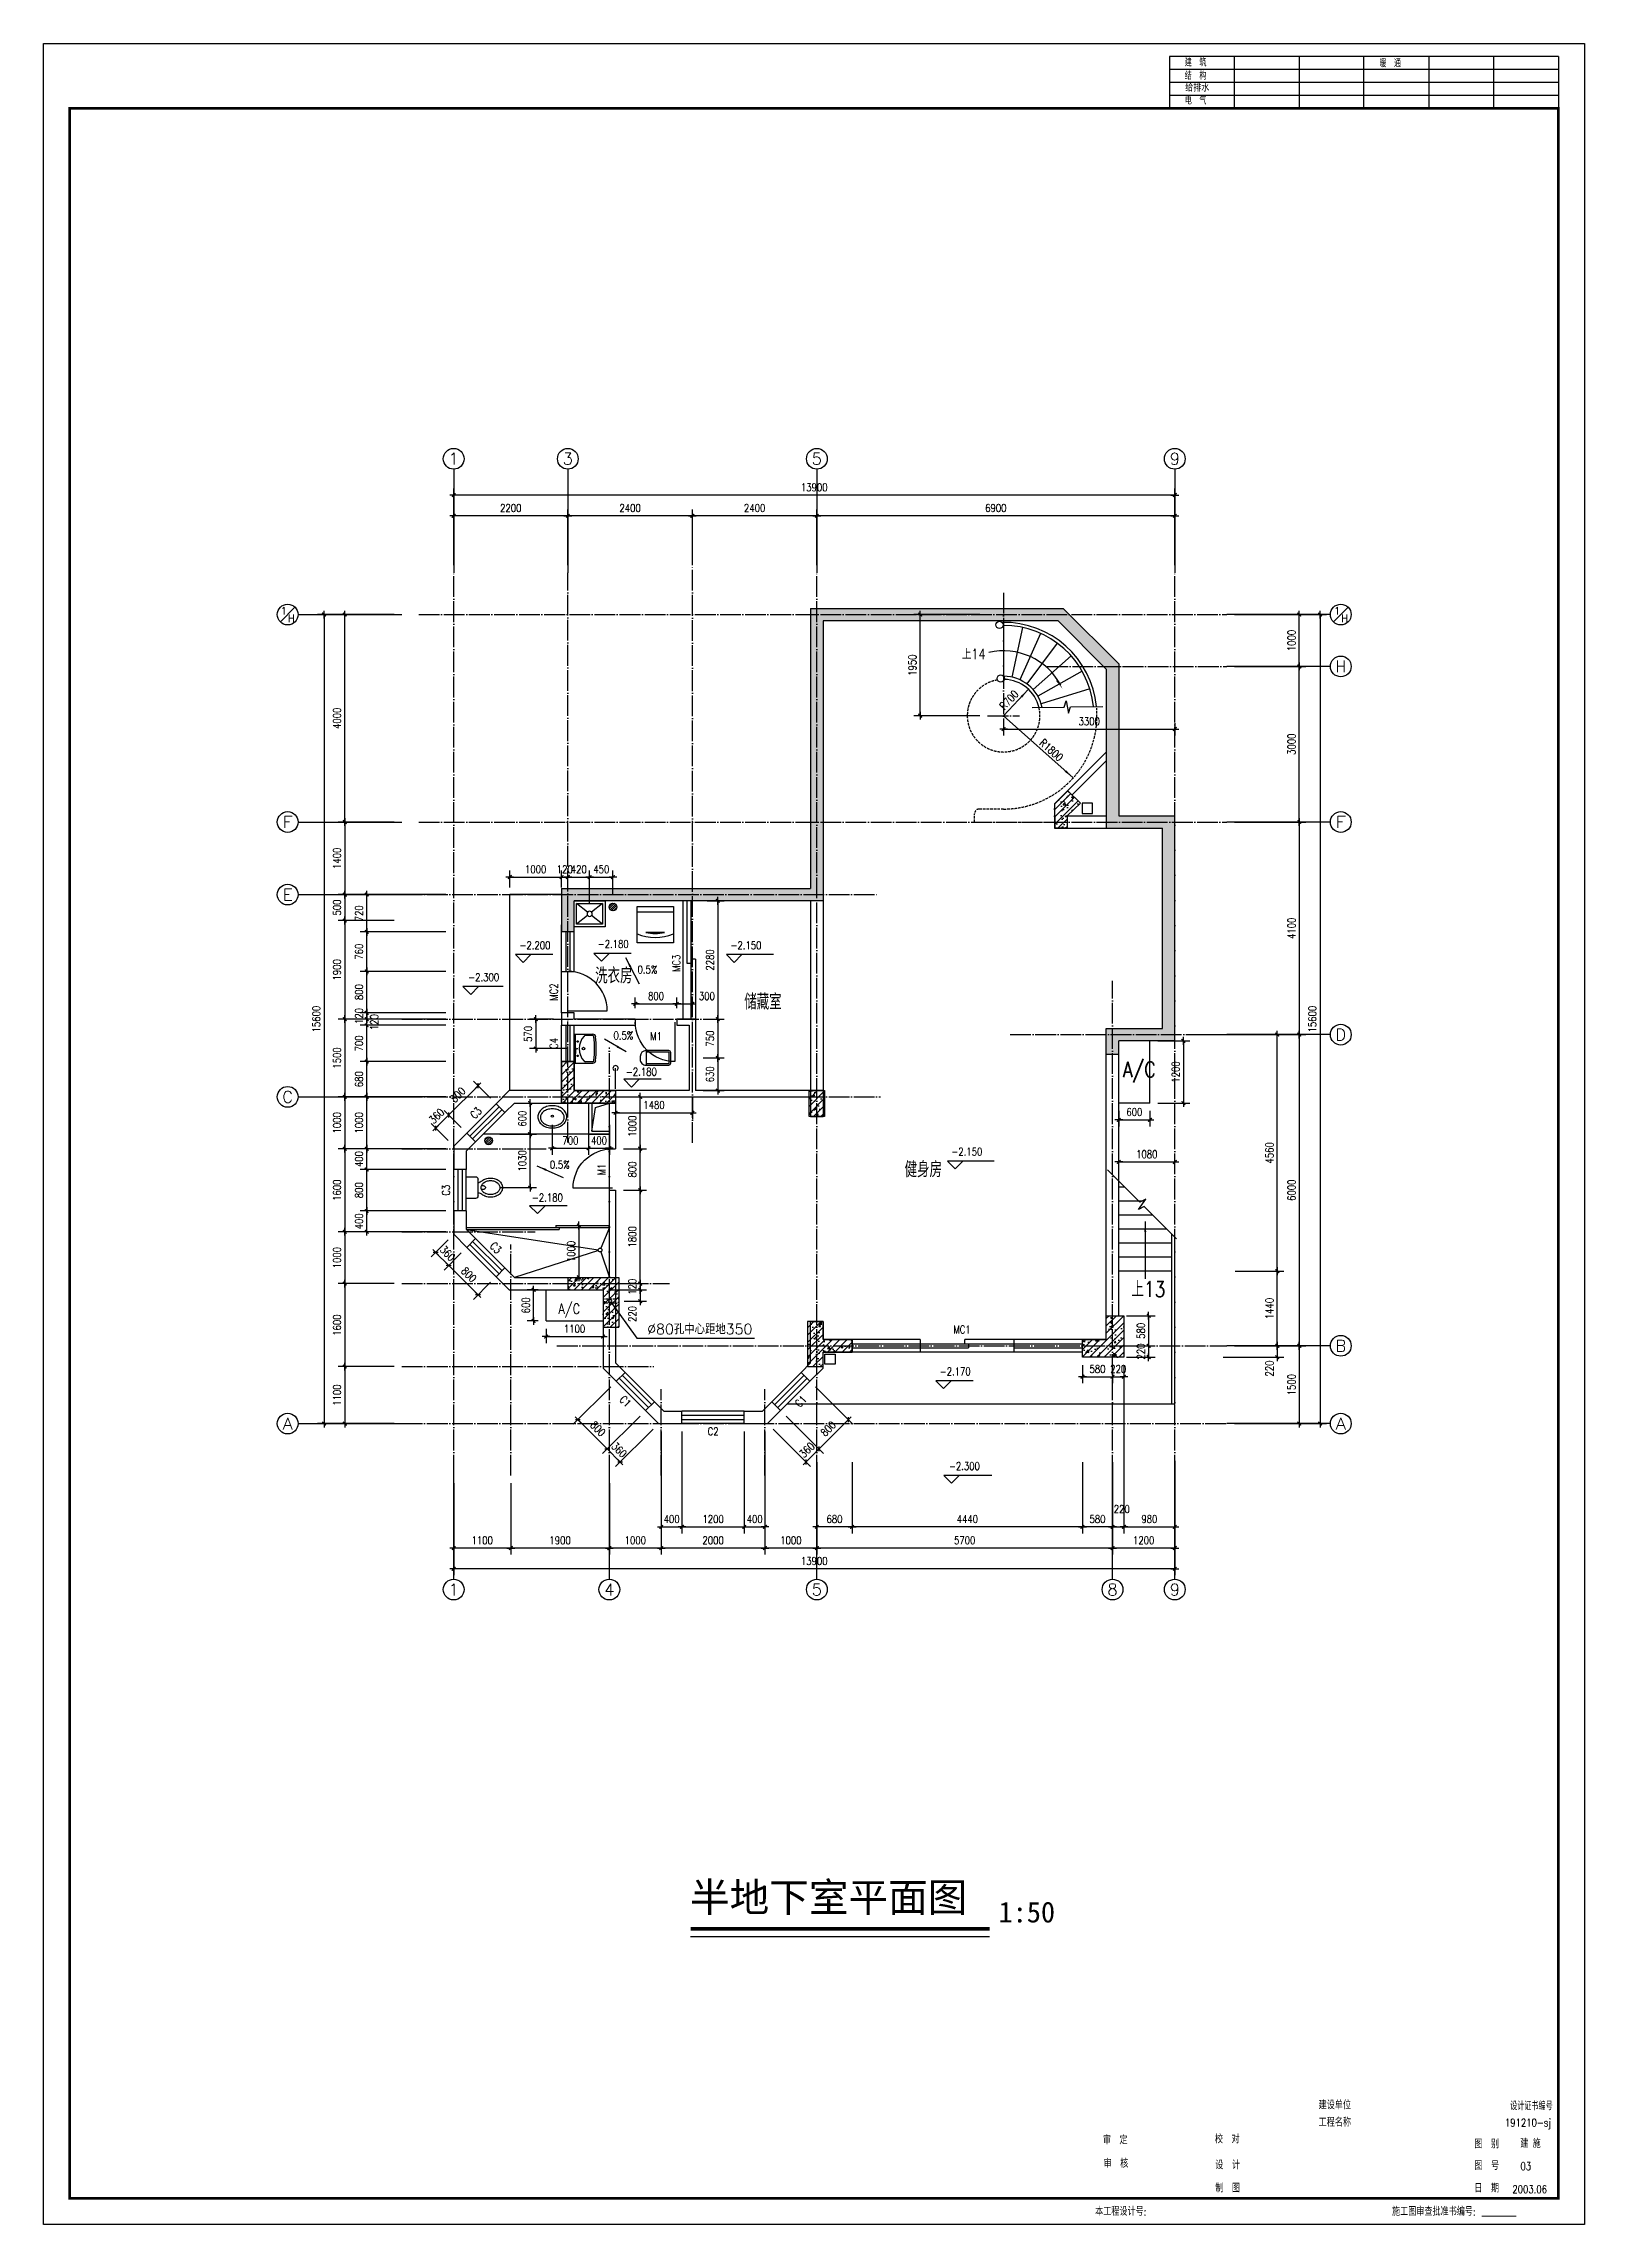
# Model space of a CAD drawing. Extents: x 12400 to 217743, y 86702 to 209848.
# Drawn here: x 12400 to 42100, y 90685 to 132735 of the extents above; entities that cross this region are included whole.
import ezdxf
from ezdxf.enums import TextEntityAlignment as Align

# ---------------------------------------------------------------- set-up
doc = ezdxf.new("R2010")
doc.units = 0
doc.header["$LTSCALE"] = 200
doc.linetypes.add('DASH', pattern=[0.35, 0.25, -0.1])
doc.linetypes.add('DOTE', pattern=[2.42, 2, -0.2, 0.02, -0.2])
doc.layers.get('0').update_dxf_attribs({"linetype": 'CONTINUOUS'})
doc.layers.get('DEFPOINTS').update_dxf_attribs({"linetype": 'CONTINUOUS'})
for name, color, linetype in [('AXIS', 3, 'CONTINUOUS'), ('AXIS_TEXT', 7, 'CONTINUOUS'), ('COLUMN', 4, 'CONTINUOUS'), ('DOTE', 1, 'DOTE'), ('GROUND', 2, 'CONTINUOUS'), ('HATCH', 8, 'CONTINUOUS'), ('LM', 143, 'CONTINUOUS'), ('LVTRY', 6, 'CONTINUOUS'), ('PUB_DIM', 3, 'CONTINUOUS'), ('PUB_TEXT', 7, 'CONTINUOUS'), ('PUB_TITLE', 143, 'CONTINUOUS'), ('STAIR', 2, 'CONTINUOUS'), ('WALL', 4, 'CONTINUOUS'), ('WINDOW', 2, 'CONTINUOUS'), ('WINDOW_TEXT', 7, 'CONTINUOUS'), ('家具', 8, 'CONTINUOUS')]:
    doc.layers.add(name, color=color, linetype=linetype)
doc.styles.add('$', font='romans.shx', dxfattribs={"width": 0.7, "bigfont": 'china.shx'})
doc.styles.add('2', font='SIMHEI.TTF')
doc.styles.add('_SIMPLEX', font='SIMPLEX.shx', dxfattribs={"width": 0.8, "bigfont": 'hztxt.shx'})
doc.styles.add('_萙PMK', font='txt', dxfattribs={"width": 0.8, "bigfont": 'HZTXT.SHX'})
doc.styles.add('COMPLEX', font='COMPLEX')
doc.styles.add('DIM_FONT', font='SIMPLEX', dxfattribs={"width": 0.8})
doc.styles.add('HZ', font='txt', dxfattribs={"bigfont": 'hztxt'})
doc.styles.add('SIMPLEX', font='SIMPLEX.SHX')
doc.dimstyles.new('DIMN50', dxfattribs={"dimscale": 0.5, "dimtxt": 300, "dimasz": 1, "dimexe": 250, "dimexo": 300, "dimgap": 150, "dimtad": 1, "dimdec": 0, "dimzin": 0, "dimdsep": 46, "dimtxsty": 'DIM_FONT', "dimblk": '_DIMX', "dimblk1": 'DOTSMALL', "dimblk2": 'DOTSMALL', "dimcen": 2.5, "dimclrt": 7, "dimadec": 0, "dimazin": 0, "dimtfac": 1, "dimtdec": 0, "dimtix": 1, "dimtmove": 2, "dimatfit": 3, "dimldrblk": '_DIMX', "dimfxl": 1, "dimtolj": 1, "dimtzin": 0, "dimarcsym": 0})
doc.dimstyles.new('MAO', dxfattribs={"dimscale": 0.5, "dimtxt": 400, "dimasz": 250, "dimexe": 250, "dimexo": 0, "dimgap": 150, "dimtad": 1, "dimdec": 0, "dimzin": 0, "dimdsep": 46, "dimtxsty": 'DIM_FONT', "dimblk": '_DIMX', "dimblk1": 'DOTSMALL', "dimblk2": 'DOTSMALL', "dimsah": 1, "dimcen": 2.5, "dimclrt": 7, "dimadec": 0, "dimazin": 0, "dimtfac": 1, "dimtdec": 0, "dimtix": 1, "dimtmove": 2, "dimatfit": 3, "dimldrblk": 'DOTSMALL', "dimfxl": 1, "dimtolj": 1, "dimtzin": 0, "dimarcsym": 0})
pattern_1 = [(45, (123738.19, -116159.34), (-70.71068, 70.71068), []), (50, (123738.2, -116159.34), (358.6301, -31.37607), [37.5, -412.5]), (355, (123738.2, -116159.34), (-69.3757, 376.0961), [30, -330]), (100.4514, (123768.08, -116161.96), (289.2547, 344.7198), [31.8701, -350.57106]), (46.1842, (123738.2, -116059.34), (533.6205, -82.7595), [56.25, -618.75]), (96.6356, (123782.66, -116066.24), (467.3314, 487.059), [47.8051, -525.8565]), (351.1842, (123738.2, -116059.34), (467.331, 487.0593), [45, -495]), (21, (123788.2, -116084.34), (298.45353, -201.30945), [37.5, -412.5]), (326, (123788.2, -116084.34), (121.6577, 362.575), [30, -330]), (71.4514, (123813.06, -116101.12), (420.1113, 161.26525), [31.8701, -350.57106]), (37.5, (123738.19, -116159.34), (6.07993, 166.44693), [0, -326, 0, -335, 0, -331.25]), (7.5, (123738.2, -116159.34), (131.53477, 197.20586), [0, -191, 0, -318.5, 0, -126.25]), (327.5, (123626.69, -116159.34), (266.91122, -11.27744), [0, -125, 0, -390, 0, -517.5]), (317.5, (123576.7, -116159.34), (291.5931, 50.0525), [0, -162.5, 0, -259, 0, -367.5])]

msp = doc.modelspace()

# ---------------------------------------------------------------- texts
at = {"layer": 'PUB_DIM', "style": 'DIM_FONT', "width": 0.8}
for s, rotation, p in [('R700', 46.6747065, (30920, 119876.949)), ('R1800', 318.1708438, (31581.454, 119230.677))]:
    msp.add_text(s, height=150, rotation=rotation, dxfattribs=at).set_placement(p)
for s, p in [('-2.200', (22169.392, 115273.588)), ('-2.180', (23677.774, 115298.571)), ('-2.150', (26236.38, 115273.588)), ('-2.300', (21181.414, 114658.245)), ('0.5%', (24229.356, 114805.409)), ('0.5%', (23766.07, 113534.646)), ('-2.180', (24220.404, 112834.815)), ('-2.150', (30494.948, 111294.41)), ('0.5%', (22539.097, 111044.645)), ('-2.180', (22409.106, 110409.775)), ('-2.170', (30270.415, 107056.606)), ('-2.300', (30448.218, 105231.164))]:
    msp.add_text(s, height=150, dxfattribs=at).set_placement(p, align=Align.RIGHT)
at = {"layer": 'PUB_TEXT', "color": 7, "style": 'HZ', "width": 0.8}
for s, p in [('上14', (30100.338, 120864.655)), ('A/C', (22322.406, 108240.031))]:
    msp.add_text(s, height=200, dxfattribs=at).set_placement(p)
at = {"layer": 'PUB_TEXT', "style": '_萙PMK', "width": 0.8}
for s, p in [('洗衣房', (23031.393, 114613.631)), ('储藏室', (25905.522, 114109.318)), ('A/C', (33206.235, 112804.452)), ('健身房', (28997.263, 110876.985)), ('上13', (33370.656, 108567.803))]:
    msp.add_text(s, height=300, dxfattribs=at).set_placement(p)
at = {"layer": 'PUB_TEXT', "color": 7, "insert": (24033.701, 107948.655), "char_height": 200, "attachment_point": 4, "style": 'HZ'}
msp.add_mtext('%%c80孔中心距地350', dxfattribs=at)
at = {"layer": 'PUB_TITLE', "style": '$'}
for s, height, width, p in [('结  构', 140, 0.75, (34397.233, 132041.485)), ('建  筑', 140, 0.75, (34397.233, 132297.546)), ('暖  通', 140, 0.75, (38147.933, 132281.84)), ('给排水', 140, 0.85, (34405.15, 131811.675)), ('电  气', 140, 0.75, (34397.233, 131564.488)), ('建设单位', 150, 0.8, (36977.427, 92907.852)), ('设计证书编号', 150, 0.7, (40669.987, 92889.313)), ('工程名称', 150, 0.8, (36977.427, 92574.519)), ('191210-sj', 150, 0.8, (40567.599, 92573.288)), ('审  定', 150, 0.8, (32817.803, 92231.4)), ('校  对', 150, 0.8, (34977.695, 92250.908)), ('图  别', 150, 0.8, (39979.424, 92155.082)), ('建 施', 150, 0.8, (40864.754, 92165.124)), ('审  核', 150, 0.8, (32832.676, 91780.018)), ('设  计', 150, 0.8, (34985.294, 91751.062)), ('图  号', 150, 0.8, (39979.424, 91738.476)), ('03', 150, 0.8, (40867.721, 91732.546)), ('制  图', 150, 0.8, (34984.724, 91305.731)), ('日  期', 150, 0.8, (39979.424, 91304.367)), ('2003.06', 150, 0.8, (40711.367, 91288.212)), ('本工程设计号:', 150, 0.8, (32669.111, 90856.469)), ('施工图审查批准书编号:', 150, 0.8, (38392.442, 90855.226))]:
    msp.add_text(s, height=height, dxfattribs=dict(at, width=width)).set_placement(p)
at = {"layer": 'PUB_TITLE', "style": '2'}
for s, height, p in [('半地下室平面图', 560, (24859.627, 96712.613)), ('1:50', 400, (30808.21, 96507.23))]:
    msp.add_text(s, height=height, dxfattribs=at).set_placement(p)
at = {"layer": 'PUB_TITLE', "style": '$', "width": 0.8}
msp.add_attdef('________', (40125.013, 90858.522), '', height=150, dxfattribs=at)
at = {"layer": 'WINDOW_TEXT', "style": 'DIM_FONT', "width": 0.8}
msp.add_text('MC3', height=150, rotation=90, dxfattribs=at).set_placement((24671.561, 115168.658), align=Align.RIGHT)
msp.add_text('MC1', height=150, dxfattribs=at).set_placement((30270.415, 107865.414), align=Align.RIGHT)

# ---------------------------------------------------------------- blocks, each defined once
blk = doc.blocks.new('_AXISO')
blk.add_circle((0, 0), 0.5)
at = {"layer": 'AXIS_TEXT', "style": 'COMPLEX', "width": 1.041667}
blk.add_attdef('A', text='', height=0.56, dxfattribs=at).set_placement((-0.25, -0.28), (0.25, -0.28), align=Align.FIT)
blk = doc.blocks.new('_DIMX')
blk.add_line((-150, 0), (150, 0))
at = {"const_width": 50}
blk.add_lwpolyline([(-70, -70), (70, 70)], dxfattribs=at)
blk = doc.blocks.new('*D1456')
at = {"color": 0, "linetype": 'ByBlock'}
for p, q in [((19155, 116326), (18080, 116326)), ((18205, 116325), (18205, 115826)), ((19155, 115826), (18080, 115826))]:
    blk.add_line(p, q, dxfattribs=at)
at = {"layer": 'DEFPOINTS', "color": 0, "linetype": 'ByBlock'}
for p in [(19305, 116326), (18205, 115826), (19305, 115826)]:
    blk.add_point(p, dxfattribs=at)
at = {"color": 0, "linetype": 'ByBlock', "xscale": 0.5, "yscale": 0.5, "zscale": 0.5}
for p, rotation in [((18205, 116326), 90), ((18205, 115826), 270)]:
    blk.add_blockref('_DIMX', p, dxfattribs=dict(at, rotation=rotation))
at = {"color": 7, "linetype": 'ByBlock', "insert": (18055, 116076), "char_height": 150, "attachment_point": 5, "rotation": 90, "style": 'DIM_FONT'}
blk.add_mtext('\\A1;500', dxfattribs=at)
blk = doc.blocks.new('_DOTSMALL')
at = {"color": 0, "linetype": 'ByBlock', "const_width": 0.5}
blk.add_lwpolyline([(-0.0625, 0, 1), (0.0625, 0, 1)], format="xyb", close=True, dxfattribs=at)
blk = doc.blocks.new('*D1457')
at = {"color": 0, "linetype": 'ByBlock'}
for p, q in [((19155, 112426), (18080, 112426)), ((18205, 112425), (18205, 111426)), ((19155, 111426), (18080, 111426))]:
    blk.add_line(p, q, dxfattribs=at)
at = {"layer": 'DEFPOINTS', "color": 0, "linetype": 'ByBlock'}
for p in [(19305, 112426), (18205, 111426), (19305, 111426)]:
    blk.add_point(p, dxfattribs=at)
at = {"color": 0, "linetype": 'ByBlock', "xscale": 0.5, "yscale": 0.5, "zscale": 0.5}
for p, rotation in [((18205, 112426), 90), ((18205, 111426), 270)]:
    blk.add_blockref('_DIMX', p, dxfattribs=dict(at, rotation=rotation))
at = {"color": 7, "linetype": 'ByBlock', "insert": (18055, 111926), "char_height": 150, "attachment_point": 5, "rotation": 90, "style": 'DIM_FONT'}
blk.add_mtext('\\A1;1000', dxfattribs=at)
blk = doc.blocks.new('*D1458')
at = {"color": 0, "linetype": 'ByBlock'}
for p, q in [((19155, 121726), (17680, 121726)), ((17805, 121725), (17805, 106126)), ((19155, 106126), (17680, 106126))]:
    blk.add_line(p, q, dxfattribs=at)
at = {"layer": 'DEFPOINTS', "color": 0, "linetype": 'ByBlock'}
for p in [(19305, 121726), (17805, 106126), (19305, 106126)]:
    blk.add_point(p, dxfattribs=at)
at = {"color": 0, "linetype": 'ByBlock', "xscale": 0.5, "yscale": 0.5, "zscale": 0.5}
for p, rotation in [((17805, 121726), 90), ((17805, 106126), 270)]:
    blk.add_blockref('_DIMX', p, dxfattribs=dict(at, rotation=rotation))
at = {"color": 7, "linetype": 'ByBlock', "insert": (17655, 113926), "char_height": 150, "attachment_point": 5, "rotation": 90, "style": 'DIM_FONT'}
blk.add_mtext('\\A1;15600', dxfattribs=at)
blk = doc.blocks.new('*D1459')
at = {"color": 0, "linetype": 'ByBlock'}
for p, q in [((33005, 104976), (33005, 103601)), ((34205, 104976), (34205, 103601)), ((34204, 103726), (33005, 103726))]:
    blk.add_line(p, q, dxfattribs=at)
at = {"layer": 'DEFPOINTS', "color": 0, "linetype": 'ByBlock'}
for p in [(33005, 105126), (34205, 105126), (33005, 103726)]:
    blk.add_point(p, dxfattribs=at)
at = {"color": 0, "linetype": 'ByBlock', "xscale": 0.5, "yscale": 0.5, "zscale": 0.5, "rotation": 180}
blk.add_blockref('_DIMX', (33005, 103726), dxfattribs=at)
at = {"color": 0, "linetype": 'ByBlock', "xscale": 0.5, "yscale": 0.5, "zscale": 0.5}
blk.add_blockref('_DIMX', (34205, 103726), dxfattribs=at)
at = {"color": 7, "linetype": 'ByBlock', "insert": (33605, 103876), "char_height": 150, "attachment_point": 5, "style": 'DIM_FONT'}
blk.add_mtext('\\A1;1200', dxfattribs=at)
blk = doc.blocks.new('*D1460')
at = {"color": 0, "linetype": 'ByBlock'}
for p, q in [((27305, 104976), (27305, 103601)), ((33005, 104976), (33005, 103601)), ((33004, 103726), (27305, 103726))]:
    blk.add_line(p, q, dxfattribs=at)
at = {"layer": 'DEFPOINTS', "color": 0, "linetype": 'ByBlock'}
for p in [(27305, 105126), (33005, 105126), (27305, 103726)]:
    blk.add_point(p, dxfattribs=at)
at = {"color": 0, "linetype": 'ByBlock', "xscale": 0.5, "yscale": 0.5, "zscale": 0.5, "rotation": 180}
blk.add_blockref('_DIMX', (27305, 103726), dxfattribs=at)
at = {"color": 0, "linetype": 'ByBlock', "xscale": 0.5, "yscale": 0.5, "zscale": 0.5}
blk.add_blockref('_DIMX', (33005, 103726), dxfattribs=at)
at = {"color": 7, "linetype": 'ByBlock', "insert": (30155, 103876), "char_height": 150, "attachment_point": 5, "style": 'DIM_FONT'}
blk.add_mtext('\\A1;5700', dxfattribs=at)
blk = doc.blocks.new('*D1461')
at = {"color": 0, "linetype": 'ByBlock'}
for p, q in [((26305, 104976), (26305, 103601)), ((27305, 104976), (27305, 103601)), ((27304, 103726), (26305, 103726))]:
    blk.add_line(p, q, dxfattribs=at)
at = {"layer": 'DEFPOINTS', "color": 0, "linetype": 'ByBlock'}
for p in [(26305, 105126), (27305, 105126), (26305, 103726)]:
    blk.add_point(p, dxfattribs=at)
at = {"color": 0, "linetype": 'ByBlock', "xscale": 0.5, "yscale": 0.5, "zscale": 0.5, "rotation": 180}
blk.add_blockref('_DIMX', (26305, 103726), dxfattribs=at)
at = {"color": 0, "linetype": 'ByBlock', "xscale": 0.5, "yscale": 0.5, "zscale": 0.5}
blk.add_blockref('_DIMX', (27305, 103726), dxfattribs=at)
at = {"color": 7, "linetype": 'ByBlock', "insert": (26805, 103876), "char_height": 150, "attachment_point": 5, "style": 'DIM_FONT'}
blk.add_mtext('\\A1;1000', dxfattribs=at)
blk = doc.blocks.new('*D1462')
at = {"color": 0, "linetype": 'ByBlock'}
for p, q in [((21405, 104976), (21405, 103601)), ((23305, 104976), (23305, 103601)), ((23304, 103726), (21405, 103726))]:
    blk.add_line(p, q, dxfattribs=at)
at = {"layer": 'DEFPOINTS', "color": 0, "linetype": 'ByBlock'}
for p in [(21405, 105126), (23305, 105126), (21405, 103726)]:
    blk.add_point(p, dxfattribs=at)
at = {"color": 0, "linetype": 'ByBlock', "xscale": 0.5, "yscale": 0.5, "zscale": 0.5, "rotation": 180}
blk.add_blockref('_DIMX', (21405, 103726), dxfattribs=at)
at = {"color": 0, "linetype": 'ByBlock', "xscale": 0.5, "yscale": 0.5, "zscale": 0.5}
blk.add_blockref('_DIMX', (23305, 103726), dxfattribs=at)
at = {"color": 7, "linetype": 'ByBlock', "insert": (22355, 103876), "char_height": 150, "attachment_point": 5, "style": 'DIM_FONT'}
blk.add_mtext('\\A1;1900', dxfattribs=at)
blk = doc.blocks.new('*D1463')
at = {"color": 0, "linetype": 'ByBlock'}
for p, q in [((20305, 104976), (20305, 103201)), ((34205, 104976), (34205, 103201)), ((34204, 103326), (20305, 103326))]:
    blk.add_line(p, q, dxfattribs=at)
at = {"layer": 'DEFPOINTS', "color": 0, "linetype": 'ByBlock'}
for p in [(20305, 105126), (34205, 105126), (20305, 103326)]:
    blk.add_point(p, dxfattribs=at)
at = {"color": 0, "linetype": 'ByBlock', "xscale": 0.5, "yscale": 0.5, "zscale": 0.5, "rotation": 180}
blk.add_blockref('_DIMX', (20305, 103326), dxfattribs=at)
at = {"color": 0, "linetype": 'ByBlock', "xscale": 0.5, "yscale": 0.5, "zscale": 0.5}
blk.add_blockref('_DIMX', (34205, 103326), dxfattribs=at)
at = {"color": 7, "linetype": 'ByBlock', "insert": (27255, 103476), "char_height": 150, "attachment_point": 5, "style": 'DIM_FONT'}
blk.add_mtext('\\A1;13900', dxfattribs=at)
blk = doc.blocks.new('*D1464')
at = {"color": 0, "linetype": 'ByBlock'}
for p, q in [((35355, 117726), (36730, 117726)), ((36605, 117725), (36605, 113626)), ((35355, 113626), (36730, 113626))]:
    blk.add_line(p, q, dxfattribs=at)
at = {"layer": 'DEFPOINTS', "color": 0, "linetype": 'ByBlock'}
for p in [(35205, 117726), (35205, 113626), (36605, 113626)]:
    blk.add_point(p, dxfattribs=at)
at = {"color": 0, "linetype": 'ByBlock', "xscale": 0.5, "yscale": 0.5, "zscale": 0.5}
for p, rotation in [((36605, 117726), 90), ((36605, 113626), 270)]:
    blk.add_blockref('_DIMX', p, dxfattribs=dict(at, rotation=rotation))
at = {"color": 7, "linetype": 'ByBlock', "insert": (36455, 115676), "char_height": 150, "attachment_point": 5, "rotation": 90, "style": 'DIM_FONT'}
blk.add_mtext('\\A1;4100', dxfattribs=at)
blk = doc.blocks.new('*D1465')
at = {"color": 0, "linetype": 'ByBlock'}
for p, q in [((35355, 107626), (36730, 107626)), ((36605, 107625), (36605, 106126)), ((35355, 106126), (36730, 106126))]:
    blk.add_line(p, q, dxfattribs=at)
at = {"layer": 'DEFPOINTS', "color": 0, "linetype": 'ByBlock'}
for p in [(35205, 107626), (35205, 106126), (36605, 106126)]:
    blk.add_point(p, dxfattribs=at)
at = {"color": 0, "linetype": 'ByBlock', "xscale": 0.5, "yscale": 0.5, "zscale": 0.5}
for p, rotation in [((36605, 107626), 90), ((36605, 106126), 270)]:
    blk.add_blockref('_DIMX', p, dxfattribs=dict(at, rotation=rotation))
at = {"color": 7, "linetype": 'ByBlock', "insert": (36455, 106876), "char_height": 150, "attachment_point": 5, "rotation": 90, "style": 'DIM_FONT'}
blk.add_mtext('\\A1;1500', dxfattribs=at)
blk = doc.blocks.new('*D1466')
at = {"color": 0, "linetype": 'ByBlock'}
for p, q in [((35355, 121726), (37130, 121726)), ((37005, 121725), (37005, 106126)), ((35355, 106126), (37130, 106126))]:
    blk.add_line(p, q, dxfattribs=at)
at = {"layer": 'DEFPOINTS', "color": 0, "linetype": 'ByBlock'}
for p in [(35205, 121726), (35205, 106126), (37005, 106126)]:
    blk.add_point(p, dxfattribs=at)
at = {"color": 0, "linetype": 'ByBlock', "xscale": 0.5, "yscale": 0.5, "zscale": 0.5}
for p, rotation in [((37005, 121726), 90), ((37005, 106126), 270)]:
    blk.add_blockref('_DIMX', p, dxfattribs=dict(at, rotation=rotation))
at = {"color": 7, "linetype": 'ByBlock', "insert": (36855, 113926), "char_height": 150, "attachment_point": 5, "rotation": 90, "style": 'DIM_FONT'}
blk.add_mtext('\\A1;15600', dxfattribs=at)
blk = doc.blocks.new('*D1467')
at = {"color": 0, "linetype": 'ByBlock'}
for p, q in [((27305, 122680), (27305, 123755)), ((34204, 123630), (27305, 123630)), ((34205, 122680), (34205, 123755))]:
    blk.add_line(p, q, dxfattribs=at)
at = {"layer": 'DEFPOINTS', "color": 0, "linetype": 'ByBlock'}
for p in [(27305, 123630), (27305, 122530), (34205, 122530)]:
    blk.add_point(p, dxfattribs=at)
at = {"color": 0, "linetype": 'ByBlock', "xscale": 0.5, "yscale": 0.5, "zscale": 0.5, "rotation": 180}
blk.add_blockref('_DIMX', (27305, 123630), dxfattribs=at)
at = {"color": 0, "linetype": 'ByBlock', "xscale": 0.5, "yscale": 0.5, "zscale": 0.5}
blk.add_blockref('_DIMX', (34205, 123630), dxfattribs=at)
at = {"color": 7, "linetype": 'ByBlock', "insert": (30755, 123780), "char_height": 150, "attachment_point": 5, "style": 'DIM_FONT'}
blk.add_mtext('\\A1;6900', dxfattribs=at)
blk = doc.blocks.new('*D1468')
at = {"color": 0, "linetype": 'ByBlock'}
for p, q in [((24905, 122680), (24905, 123755)), ((27304, 123630), (24905, 123630)), ((27305, 122680), (27305, 123755))]:
    blk.add_line(p, q, dxfattribs=at)
at = {"layer": 'DEFPOINTS', "color": 0, "linetype": 'ByBlock'}
for p in [(24905, 123630), (24905, 122530), (27305, 122530)]:
    blk.add_point(p, dxfattribs=at)
at = {"color": 0, "linetype": 'ByBlock', "xscale": 0.5, "yscale": 0.5, "zscale": 0.5, "rotation": 180}
blk.add_blockref('_DIMX', (24905, 123630), dxfattribs=at)
at = {"color": 0, "linetype": 'ByBlock', "xscale": 0.5, "yscale": 0.5, "zscale": 0.5}
blk.add_blockref('_DIMX', (27305, 123630), dxfattribs=at)
at = {"color": 7, "linetype": 'ByBlock', "insert": (26105, 123780), "char_height": 150, "attachment_point": 5, "style": 'DIM_FONT'}
blk.add_mtext('\\A1;2400', dxfattribs=at)
blk = doc.blocks.new('*D1469')
at = {"color": 0, "linetype": 'ByBlock'}
for p, q in [((20305, 122680), (20305, 123755)), ((22504, 123630), (20305, 123630)), ((22505, 122680), (22505, 123755))]:
    blk.add_line(p, q, dxfattribs=at)
at = {"layer": 'DEFPOINTS', "color": 0, "linetype": 'ByBlock'}
for p in [(20305, 123630), (20305, 122530), (22505, 122530)]:
    blk.add_point(p, dxfattribs=at)
at = {"color": 0, "linetype": 'ByBlock', "xscale": 0.5, "yscale": 0.5, "zscale": 0.5, "rotation": 180}
blk.add_blockref('_DIMX', (20305, 123630), dxfattribs=at)
at = {"color": 0, "linetype": 'ByBlock', "xscale": 0.5, "yscale": 0.5, "zscale": 0.5}
blk.add_blockref('_DIMX', (22505, 123630), dxfattribs=at)
at = {"color": 7, "linetype": 'ByBlock', "insert": (21405, 123780), "char_height": 150, "attachment_point": 5, "style": 'DIM_FONT'}
blk.add_mtext('\\A1;2200', dxfattribs=at)
blk = doc.blocks.new('*D1470')
at = {"color": 0, "linetype": 'ByBlock'}
for p, q in [((20305, 122680), (20305, 124155)), ((34205, 122680), (34205, 124155)), ((34204, 124030), (20305, 124030))]:
    blk.add_line(p, q, dxfattribs=at)
at = {"layer": 'DEFPOINTS', "color": 0, "linetype": 'ByBlock'}
for p in [(20305, 124030), (20305, 122530), (34205, 122530)]:
    blk.add_point(p, dxfattribs=at)
at = {"color": 0, "linetype": 'ByBlock', "xscale": 0.5, "yscale": 0.5, "zscale": 0.5, "rotation": 180}
blk.add_blockref('_DIMX', (20305, 124030), dxfattribs=at)
at = {"color": 0, "linetype": 'ByBlock', "xscale": 0.5, "yscale": 0.5, "zscale": 0.5}
blk.add_blockref('_DIMX', (34205, 124030), dxfattribs=at)
at = {"color": 7, "linetype": 'ByBlock', "insert": (27255, 124180), "char_height": 150, "attachment_point": 5, "style": 'DIM_FONT'}
blk.add_mtext('\\A1;13900', dxfattribs=at)
blk = doc.blocks.new('*D1471')
at = {"color": 0, "linetype": 'ByBlock'}
for p, q in [((19155, 113926), (18080, 113926)), ((18205, 113925), (18205, 112426)), ((19155, 112426), (18080, 112426))]:
    blk.add_line(p, q, dxfattribs=at)
at = {"layer": 'DEFPOINTS', "color": 0, "linetype": 'ByBlock'}
for p in [(19305, 113926), (18205, 112426), (19305, 112426)]:
    blk.add_point(p, dxfattribs=at)
at = {"color": 0, "linetype": 'ByBlock', "xscale": 0.5, "yscale": 0.5, "zscale": 0.5}
for p, rotation in [((18205, 113926), 90), ((18205, 112426), 270)]:
    blk.add_blockref('_DIMX', p, dxfattribs=dict(at, rotation=rotation))
at = {"color": 7, "linetype": 'ByBlock', "insert": (18055, 113176), "char_height": 150, "attachment_point": 5, "rotation": 90, "style": 'DIM_FONT'}
blk.add_mtext('\\A1;1500', dxfattribs=at)
blk = doc.blocks.new('*D1472')
at = {"color": 0, "linetype": 'ByBlock'}
for p, q in [((19155, 108826), (18080, 108826)), ((18205, 108825), (18205, 107226)), ((19155, 107226), (18080, 107226))]:
    blk.add_line(p, q, dxfattribs=at)
at = {"layer": 'DEFPOINTS', "color": 0, "linetype": 'ByBlock'}
for p in [(19305, 108826), (18205, 107226), (19305, 107226)]:
    blk.add_point(p, dxfattribs=at)
at = {"color": 0, "linetype": 'ByBlock', "xscale": 0.5, "yscale": 0.5, "zscale": 0.5}
for p, rotation in [((18205, 108826), 90), ((18205, 107226), 270)]:
    blk.add_blockref('_DIMX', p, dxfattribs=dict(at, rotation=rotation))
at = {"color": 7, "linetype": 'ByBlock', "insert": (18055, 108026), "char_height": 150, "attachment_point": 5, "rotation": 90, "style": 'DIM_FONT'}
blk.add_mtext('\\A1;1600', dxfattribs=at)
blk = doc.blocks.new('*D1473')
at = {"color": 0, "linetype": 'ByBlock'}
for p, q in [((19155, 117726), (18080, 117726)), ((18205, 117725), (18205, 116326)), ((19155, 116326), (18080, 116326))]:
    blk.add_line(p, q, dxfattribs=at)
at = {"layer": 'DEFPOINTS', "color": 0, "linetype": 'ByBlock'}
for p in [(19305, 117726), (18205, 116326), (19305, 116326)]:
    blk.add_point(p, dxfattribs=at)
at = {"color": 0, "linetype": 'ByBlock', "xscale": 0.5, "yscale": 0.5, "zscale": 0.5}
for p, rotation in [((18205, 117726), 90), ((18205, 116326), 270)]:
    blk.add_blockref('_DIMX', p, dxfattribs=dict(at, rotation=rotation))
at = {"color": 7, "linetype": 'ByBlock', "insert": (18055, 117026), "char_height": 150, "attachment_point": 5, "rotation": 90, "style": 'DIM_FONT'}
blk.add_mtext('\\A1;1400', dxfattribs=at)
blk = doc.blocks.new('*D1474')
at = {"color": 0, "linetype": 'ByBlock'}
for p, q in [((35355, 113626), (36730, 113626)), ((36605, 113625), (36605, 107626)), ((35355, 107626), (36730, 107626))]:
    blk.add_line(p, q, dxfattribs=at)
at = {"layer": 'DEFPOINTS', "color": 0, "linetype": 'ByBlock'}
for p in [(35205, 113626), (35205, 107626), (36605, 107626)]:
    blk.add_point(p, dxfattribs=at)
at = {"color": 0, "linetype": 'ByBlock', "xscale": 0.5, "yscale": 0.5, "zscale": 0.5}
for p, rotation in [((36605, 113626), 90), ((36605, 107626), 270)]:
    blk.add_blockref('_DIMX', p, dxfattribs=dict(at, rotation=rotation))
at = {"color": 7, "linetype": 'ByBlock', "insert": (36455, 110626), "char_height": 150, "attachment_point": 5, "rotation": 90, "style": 'DIM_FONT'}
blk.add_mtext('\\A1;6000', dxfattribs=at)
blk = doc.blocks.new('*D1475')
at = {"color": 0, "linetype": 'ByBlock'}
for p, q in [((19155, 111426), (18080, 111426)), ((18205, 111425), (18205, 109826)), ((19155, 109826), (18080, 109826))]:
    blk.add_line(p, q, dxfattribs=at)
at = {"layer": 'DEFPOINTS', "color": 0, "linetype": 'ByBlock'}
for p in [(19305, 111426), (18205, 109826), (19305, 109826)]:
    blk.add_point(p, dxfattribs=at)
at = {"color": 0, "linetype": 'ByBlock', "xscale": 0.5, "yscale": 0.5, "zscale": 0.5}
for p, rotation in [((18205, 111426), 90), ((18205, 109826), 270)]:
    blk.add_blockref('_DIMX', p, dxfattribs=dict(at, rotation=rotation))
at = {"color": 7, "linetype": 'ByBlock', "insert": (18055, 110626), "char_height": 150, "attachment_point": 5, "rotation": 90, "style": 'DIM_FONT'}
blk.add_mtext('\\A1;1600', dxfattribs=at)
blk = doc.blocks.new('*D1476')
at = {"color": 0, "linetype": 'ByBlock'}
for p, q in [((19155, 109826), (18080, 109826)), ((18205, 109825), (18205, 108826)), ((19155, 108826), (18080, 108826))]:
    blk.add_line(p, q, dxfattribs=at)
at = {"layer": 'DEFPOINTS', "color": 0, "linetype": 'ByBlock'}
for p in [(19305, 109826), (18205, 108826), (19305, 108826)]:
    blk.add_point(p, dxfattribs=at)
at = {"color": 0, "linetype": 'ByBlock', "xscale": 0.5, "yscale": 0.5, "zscale": 0.5}
for p, rotation in [((18205, 109826), 90), ((18205, 108826), 270)]:
    blk.add_blockref('_DIMX', p, dxfattribs=dict(at, rotation=rotation))
at = {"color": 7, "linetype": 'ByBlock', "insert": (18055, 109326), "char_height": 150, "attachment_point": 5, "rotation": 90, "style": 'DIM_FONT'}
blk.add_mtext('\\A1;1000', dxfattribs=at)
blk = doc.blocks.new('*D1477')
at = {"color": 0, "linetype": 'ByBlock'}
for p, q in [((23305, 104976), (23305, 103601)), ((24305, 104976), (24305, 103601)), ((24304, 103726), (23305, 103726))]:
    blk.add_line(p, q, dxfattribs=at)
at = {"layer": 'DEFPOINTS', "color": 0, "linetype": 'ByBlock'}
for p in [(23305, 105126), (24305, 105126), (23305, 103726)]:
    blk.add_point(p, dxfattribs=at)
at = {"color": 0, "linetype": 'ByBlock', "xscale": 0.5, "yscale": 0.5, "zscale": 0.5, "rotation": 180}
blk.add_blockref('_DIMX', (23305, 103726), dxfattribs=at)
at = {"color": 0, "linetype": 'ByBlock', "xscale": 0.5, "yscale": 0.5, "zscale": 0.5}
blk.add_blockref('_DIMX', (24305, 103726), dxfattribs=at)
at = {"color": 7, "linetype": 'ByBlock', "insert": (23805, 103876), "char_height": 150, "attachment_point": 5, "style": 'DIM_FONT'}
blk.add_mtext('\\A1;1000', dxfattribs=at)
blk = doc.blocks.new('*D1478')
at = {"color": 0, "linetype": 'ByBlock'}
for p, q in [((24305, 104976), (24305, 103601)), ((26305, 104976), (26305, 103601)), ((26304, 103726), (24305, 103726))]:
    blk.add_line(p, q, dxfattribs=at)
at = {"layer": 'DEFPOINTS', "color": 0, "linetype": 'ByBlock'}
for p in [(24305, 105126), (26305, 105126), (24305, 103726)]:
    blk.add_point(p, dxfattribs=at)
at = {"color": 0, "linetype": 'ByBlock', "xscale": 0.5, "yscale": 0.5, "zscale": 0.5, "rotation": 180}
blk.add_blockref('_DIMX', (24305, 103726), dxfattribs=at)
at = {"color": 0, "linetype": 'ByBlock', "xscale": 0.5, "yscale": 0.5, "zscale": 0.5}
blk.add_blockref('_DIMX', (26305, 103726), dxfattribs=at)
at = {"color": 7, "linetype": 'ByBlock', "insert": (25305, 103876), "char_height": 150, "attachment_point": 5, "style": 'DIM_FONT'}
blk.add_mtext('\\A1;2000', dxfattribs=at)
blk = doc.blocks.new('*D1479')
at = {"color": 0, "linetype": 'ByBlock'}
for p, q in [((20305, 104976), (20305, 103601)), ((21405, 104976), (21405, 103601)), ((21404, 103726), (20305, 103726))]:
    blk.add_line(p, q, dxfattribs=at)
at = {"layer": 'DEFPOINTS', "color": 0, "linetype": 'ByBlock'}
for p in [(20305, 105126), (21405, 105126), (20305, 103726)]:
    blk.add_point(p, dxfattribs=at)
at = {"color": 0, "linetype": 'ByBlock', "xscale": 0.5, "yscale": 0.5, "zscale": 0.5, "rotation": 180}
blk.add_blockref('_DIMX', (20305, 103726), dxfattribs=at)
at = {"color": 0, "linetype": 'ByBlock', "xscale": 0.5, "yscale": 0.5, "zscale": 0.5}
blk.add_blockref('_DIMX', (21405, 103726), dxfattribs=at)
at = {"color": 7, "linetype": 'ByBlock', "insert": (20855, 103876), "char_height": 150, "attachment_point": 5, "style": 'DIM_FONT'}
blk.add_mtext('\\A1;1100', dxfattribs=at)
blk = doc.blocks.new('*D1480')
at = {"color": 0, "linetype": 'ByBlock'}
for p, q in [((19155, 107226), (18080, 107226)), ((18205, 107225), (18205, 106126)), ((19155, 106126), (18080, 106126))]:
    blk.add_line(p, q, dxfattribs=at)
at = {"layer": 'DEFPOINTS', "color": 0, "linetype": 'ByBlock'}
for p in [(19305, 107226), (18205, 106126), (19305, 106126)]:
    blk.add_point(p, dxfattribs=at)
at = {"color": 0, "linetype": 'ByBlock', "xscale": 0.5, "yscale": 0.5, "zscale": 0.5}
for p, rotation in [((18205, 107226), 90), ((18205, 106126), 270)]:
    blk.add_blockref('_DIMX', p, dxfattribs=dict(at, rotation=rotation))
at = {"color": 7, "linetype": 'ByBlock', "insert": (18055, 106676), "char_height": 150, "attachment_point": 5, "rotation": 90, "style": 'DIM_FONT'}
blk.add_mtext('\\A1;1100', dxfattribs=at)
blk = doc.blocks.new('_DBLK')
blk.add_line((-0.45, 0), (-0.45, -0.95))
blk.add_arc((-0.45, 0), 0.95, 270, 0)
at = {"style": 'SIMPLEX', "flags": 9}
blk.add_attdef('A', text='', height=1, dxfattribs=at).set_placement((0, 1.5), align=Align.MIDDLE)
blk = doc.blocks.new('_WBLK')
for p, q in [((-0.5, 0.5), (0.5, 0.5)), ((0.5, 0.167), (-0.5, 0.167)), ((0.5, -0.167), (-0.5, -0.167)), ((-0.5, -0.5), (0.5, -0.5))]:
    blk.add_line(p, q)
at = {"style": 'SIMPLEX', "flags": 9}
blk.add_attdef('A', text='', height=1, dxfattribs=at).set_placement((0, 1.5), align=Align.MIDDLE)
blk = doc.blocks.new('_LV5')
for p, q in [((210, 0), (-210, 0)), ((-210, 0), (-210, -180)), ((210, -180), (210, 0)), ((160, -230), (-160, -230)), ((-101, -230), (-101, -254)), ((101, -230), (101, -254))]:
    blk.add_line(p, q)
blk.add_lwpolyline([(-135, -469, 0.080312), (-123, -544, 0.089014), (-92, -602, 0.104918), (-46, -639, 0.119812), (0, -650, 0.119812), (46, -639, 0.104918), (92, -602, 0.089014), (123, -544, 0.080312), (135, -469, 0.080312), (123, -395, 0.089014), (92, -337, 0.104918), (46, -300, 0.119812), (0, -288, 0.119812), (-46, -300, 0.104918), (-92, -337, 0.089014), (-123, -395, 0.080312)], format="xyb", close=True)
for points in [[(-39, -318, 0.073567), (-36, -339, 0.084454), (-27, -356, 0.10642), (-14, -368, 0.129709), (0, -372, 0.129709), (14, -368, 0.10642), (27, -356, 0.084454), (36, -339, 0.073567), (39, -318, 0.073567), (36, -298, 0.014016), (35, -295, 0.10642)], [(-35, -295, 0.013578), (-36, -298, 0.073567), (-39, -318, 0.073567)]]:
    blk.add_lwpolyline(points, format="xyb")
for centre, radius, start, end in [((-160, -180), 50, 180, 270), ((102, -469), 287, 161.6333, 180), ((52, -453), 235, 141.2863, 161.6333), ((20, -427), 194, 134.8144, 141.2863), ((-151, -254), 50, 314.8144, 0), ((151, -254), 50, 180, 225.2555), ((-20, -427), 194, 38.7137, 45.2555), ((-52, -453), 235, 18.3667, 38.7137), ((160, -180), 50, 270, 0), ((-102, -469), 287, 0, 18.3667), ((102, -469), 287, 180, 198.3667), ((52, -486), 235, 198.3667, 218.7137), ((20, -512), 194, 218.7137, 242.6714), ((0, -551), 150, 242.6714, 270), ((0, -551), 150, 270, 297.3286), ((-20, -512), 194, 297.3286, 321.2863), ((-52, -486), 235, 321.2863, 341.6333), ((-102, -469), 287, 341.6333, 0)]:
    blk.add_arc(centre, radius, start, end)
blk = doc.blocks.new('_LV3')
for points in [[(280, -265, 0.12431), (260, -186, 0.105707), (198, -113, 0.086941), (110, -67, 0.077137), (0, -50, 0.077137), (-110, -67, 0.086941), (-198, -113, 0.105707), (-260, -186, 0.12431), (-280, -265, 0.12431), (-260, -344, 0.105707), (-198, -417, 0.086941), (-110, -463, 0.077137), (0, -480, 0.077137), (110, -463, 0.086941), (198, -417, 0.105707), (260, -344, 0.12431)], [(230, -275, 0.12431), (216, -220, 0.105707), (168, -163, 0.086941), (95, -125, 0.077137), (0, -110, 0.077137), (-95, -125, 0.086941), (-168, -163, 0.105707), (-216, -220, 0.12431), (-230, -275, 0.12431), (-216, -330, 0.105707), (-168, -387, 0.086941), (-95, -425, 0.077137), (0, -440, 0.077137), (95, -425, 0.086941), (168, -387, 0.105707), (216, -330, 0.12431)]]:
    blk.add_lwpolyline(points, format="xyb", close=True)
blk.add_circle((0, -250), 20)
blk = doc.blocks.new('_LV1')
for p, q in [((-280, 0), (280, 0)), ((-280, 0), (-280, -361)), ((280, 0), (280, -361)), ((-280, -29), (280, -29)), ((-251, -356), (-251, -214)), ((0, -29), (-90, -29)), ((-90, -29), (90, -29)), ((251, -356), (251, -215))]:
    blk.add_line(p, q)
for centre, radius in [((-139, -69), 15), ((1, -182), 24.9), ((0, -57), 8), ((139, -69), 15)]:
    blk.add_circle(centre, radius)
for centre, radius, start, end in [((-224, -361), 56, 180, 263.481), ((-223, -214), 28, 133.1543, 180), ((-223, -356), 28, 180, 263.4984), ((0, -452), 354, 46.7581, 133.1543), ((0, 1600), 2029, 263.481, 276.519), ((0, 1600), 1997, 263.4984, 276.5122), ((223, -356), 28, 276.5122, 0), ((224, -361), 56, 276.519, 0), ((223, -215), 28, 0, 46.7581)]:
    blk.add_arc(centre, radius, start, end)
blk = doc.blocks.new('_LV6')
for p, q in [((-140, -340), (-140, -780)), ((-110, -340), (-110, -770)), ((100, -300), (-100, -300)), ((100, -330), (-100, -330)), ((110, -770), (110, -340)), ((140, -780), (140, -340)), ((140, -770), (-140, -770)), ((-30, -890), (30, -890))]:
    blk.add_line(p, q)
for centre, radius, start, end in [((-100, -340), 40, 90, 180), ((-100, -340), 10, 90, 180), ((100, -340), 40, 0, 90), ((100, -340), 10, 0, 90), ((-30, -780), 110, 180, 270), ((30, -780), 110, 270, 0)]:
    blk.add_arc(centre, radius, start, end)
blk = doc.blocks.new('XYJ')
for p, q in [((107, 700), (107, 0)), ((499, 531), (499, 169))]:
    blk.add_line(p, q)
blk.add_lwpolyline([(700, 700), (700, 0), (0, 0), (0, 700)], close=True)
for radius, start, end in [(829, 347.3841, 12.6159), (907, 337.3138, 22.6862)]:
    blk.add_arc((-310, 350), radius, start, end)
at = {"style": 'DIM_FONT', "width": 0.7, "flags": 9}
for tag in ['XSIZE', 'YSIZE']:
    blk.add_attdef(tag, (0, 0), '', height=0.5, rotation=90, dxfattribs=at)
blk = doc.blocks.new('_ARROW')
blk.add_solid([(0, 0), (-1, 0.1), (-1, -0.1)])
blk = doc.blocks.new('*D1481')
at = {"color": 0, "linetype": 'ByBlock'}
for p, q in [((22505, 122680), (22505, 123755)), ((24904, 123630), (22505, 123630)), ((24905, 122680), (24905, 123755))]:
    blk.add_line(p, q, dxfattribs=at)
at = {"layer": 'DEFPOINTS', "color": 0, "linetype": 'ByBlock'}
for p in [(22505, 123630), (22505, 122530), (24905, 122530)]:
    blk.add_point(p, dxfattribs=at)
at = {"color": 0, "linetype": 'ByBlock', "xscale": 0.5, "yscale": 0.5, "zscale": 0.5, "rotation": 180}
blk.add_blockref('_DIMX', (22505, 123630), dxfattribs=at)
at = {"color": 0, "linetype": 'ByBlock', "xscale": 0.5, "yscale": 0.5, "zscale": 0.5}
blk.add_blockref('_DIMX', (24905, 123630), dxfattribs=at)
at = {"color": 7, "linetype": 'ByBlock', "insert": (23705, 123780), "char_height": 150, "attachment_point": 5, "style": 'DIM_FONT'}
blk.add_mtext('\\A1;2400', dxfattribs=at)
blk = doc.blocks.new('*D1482')
at = {"color": 0, "linetype": 'ByBlock'}
for p, q in [((19155, 115826), (18080, 115826)), ((18205, 115825), (18205, 113926)), ((19155, 113926), (18080, 113926))]:
    blk.add_line(p, q, dxfattribs=at)
at = {"layer": 'DEFPOINTS', "color": 0, "linetype": 'ByBlock'}
for p in [(19305, 115826), (18205, 113926), (19305, 113926)]:
    blk.add_point(p, dxfattribs=at)
at = {"color": 0, "linetype": 'ByBlock', "xscale": 0.5, "yscale": 0.5, "zscale": 0.5}
for p, rotation in [((18205, 115826), 90), ((18205, 113926), 270)]:
    blk.add_blockref('_DIMX', p, dxfattribs=dict(at, rotation=rotation))
at = {"color": 7, "linetype": 'ByBlock', "insert": (18055, 114876), "char_height": 150, "attachment_point": 5, "rotation": 90, "style": 'DIM_FONT'}
blk.add_mtext('\\A1;1900', dxfattribs=at)
blk = doc.blocks.new('_AXIST')
blk.add_line((-0.35, -0.35), (0.35, 0.35))
at = {"layer": 'AXIS_TEXT', "style": 'COMPLEX', "width": 1.041667}
for p, p2 in [((-0.34, 0), (-0.02, 0)), ((0.02, -0.36), (0.34, -0.36))]:
    blk.add_attdef('A', text='', height=0.364, dxfattribs=at).set_placement(p, p2, align=Align.FIT)
blk = doc.blocks.new('*D1483')
at = {"color": 0, "linetype": 'ByBlock'}
for p, q in [((19155, 121726), (18080, 121726)), ((18205, 117726), (18205, 121725)), ((19155, 117726), (18080, 117726))]:
    blk.add_line(p, q, dxfattribs=at)
at = {"layer": 'DEFPOINTS', "color": 0, "linetype": 'ByBlock'}
for p in [(18205, 121726), (19305, 121726), (19305, 117726)]:
    blk.add_point(p, dxfattribs=at)
at = {"color": 0, "linetype": 'ByBlock', "xscale": 0.5, "yscale": 0.5, "zscale": 0.5}
for p, rotation in [((18205, 121726), 90), ((18205, 117726), 270)]:
    blk.add_blockref('_DIMX', p, dxfattribs=dict(at, rotation=rotation))
at = {"color": 7, "linetype": 'ByBlock', "insert": (18055, 119726), "char_height": 150, "attachment_point": 5, "rotation": 90, "style": 'DIM_FONT'}
blk.add_mtext('\\A1;4000', dxfattribs=at)
blk = doc.blocks.new('*D1484')
at = {"color": 0, "linetype": 'ByBlock'}
for p, q in [((35355, 120726), (36730, 120726)), ((36605, 117726), (36605, 120725)), ((35355, 117726), (36730, 117726))]:
    blk.add_line(p, q, dxfattribs=at)
at = {"layer": 'DEFPOINTS', "color": 0, "linetype": 'ByBlock'}
for p in [(35205, 120726), (36605, 120726), (35205, 117726)]:
    blk.add_point(p, dxfattribs=at)
at = {"color": 0, "linetype": 'ByBlock', "xscale": 0.5, "yscale": 0.5, "zscale": 0.5}
for p, rotation in [((36605, 120726), 90), ((36605, 117726), 270)]:
    blk.add_blockref('_DIMX', p, dxfattribs=dict(at, rotation=rotation))
at = {"color": 7, "linetype": 'ByBlock', "insert": (36455, 119226), "char_height": 150, "attachment_point": 5, "rotation": 90, "style": 'DIM_FONT'}
blk.add_mtext('\\A1;3000', dxfattribs=at)
blk = doc.blocks.new('*D1485')
at = {"color": 0, "linetype": 'ByBlock'}
for p, q in [((35355, 121726), (36730, 121726)), ((36605, 120726), (36605, 121725)), ((35355, 120726), (36730, 120726))]:
    blk.add_line(p, q, dxfattribs=at)
at = {"layer": 'DEFPOINTS', "color": 0, "linetype": 'ByBlock'}
for p in [(35205, 121726), (36605, 121726), (35205, 120726)]:
    blk.add_point(p, dxfattribs=at)
at = {"color": 0, "linetype": 'ByBlock', "xscale": 0.5, "yscale": 0.5, "zscale": 0.5}
for p, rotation in [((36605, 121726), 90), ((36605, 120726), 270)]:
    blk.add_blockref('_DIMX', p, dxfattribs=dict(at, rotation=rotation))
at = {"color": 7, "linetype": 'ByBlock', "insert": (36455, 121226), "char_height": 150, "attachment_point": 5, "rotation": 90, "style": 'DIM_FONT'}
blk.add_mtext('\\A1;1000', dxfattribs=at)
blk = doc.blocks.new('_LV12')
for p, q in [((-250, -50), (-39, -219)), ((-250, -450), (-39, -281)), ((39, -219), (250, -50)), ((39, -281), (250, -450))]:
    blk.add_line(p, q)
for points in [[(300, -500), (300, 0), (-300, 0), (-300, -500)], [(250, -450), (250, -50), (-250, -50), (-250, -450)]]:
    blk.add_lwpolyline(points, close=True)
blk.add_circle((0, -250), 50)
blk = doc.blocks.new('*D1486')
at = {"color": 0, "linetype": 'ByBlock'}
for p, q in [((21776, 112305), (21776, 111706)), ((21834, 112306), (21901, 112306)), ((21834, 111706), (21901, 111706))]:
    blk.add_line(p, q, dxfattribs=at)
at = {"layer": 'DEFPOINTS', "color": 0, "linetype": 'ByBlock'}
for p in [(21684, 112306), (21684, 111706), (21776, 111706)]:
    blk.add_point(p, dxfattribs=at)
at = {"color": 0, "linetype": 'ByBlock', "xscale": 0.5, "yscale": 0.5, "zscale": 0.5}
for p, rotation in [((21776, 112306), 90), ((21776, 111706), 270)]:
    blk.add_blockref('_DIMX', p, dxfattribs=dict(at, rotation=rotation))
at = {"color": 7, "linetype": 'ByBlock', "insert": (21626, 112006), "char_height": 150, "attachment_point": 5, "rotation": 90, "style": 'DIM_FONT'}
blk.add_mtext('\\A1;600', dxfattribs=at)
blk = doc.blocks.new('*D1487')
at = {"color": 0, "linetype": 'ByBlock'}
for p, q in [((22204, 111886), (22204, 111310)), ((22905, 111886), (22905, 111310)), ((22205, 111435), (22904, 111435))]:
    blk.add_line(p, q, dxfattribs=at)
at = {"layer": 'DEFPOINTS', "color": 0, "linetype": 'ByBlock'}
for p in [(22204, 112036), (22905, 112036), (22905, 111435)]:
    blk.add_point(p, dxfattribs=at)
at = {"color": 0, "linetype": 'ByBlock', "xscale": 0.5, "yscale": 0.5, "zscale": 0.5, "rotation": 180}
blk.add_blockref('_DIMX', (22204, 111435), dxfattribs=at)
at = {"color": 0, "linetype": 'ByBlock', "xscale": 0.5, "yscale": 0.5, "zscale": 0.5}
blk.add_blockref('_DIMX', (22905, 111435), dxfattribs=at)
at = {"color": 7, "linetype": 'ByBlock', "insert": (22555, 111585), "char_height": 150, "attachment_point": 5, "style": 'DIM_FONT'}
blk.add_mtext('\\A1;700', dxfattribs=at)
blk = doc.blocks.new('*D1488')
at = {"color": 0, "linetype": 'ByBlock'}
for p, q in [((20155, 110226), (18503, 110226)), ((18628, 110227), (18628, 110227)), ((18628, 109826), (18628, 110226)), ((20155, 109826), (18503, 109826)), ((18628, 109826), (18628, 109825))]:
    blk.add_line(p, q, dxfattribs=at)
at = {"layer": 'DEFPOINTS', "color": 0, "linetype": 'ByBlock'}
for p in [(18628, 110226), (20305, 110226), (20305, 109826)]:
    blk.add_point(p, dxfattribs=at)
at = {"color": 0, "linetype": 'ByBlock', "xscale": 0.5, "yscale": 0.5, "zscale": 0.5}
for p, rotation in [((18628, 110226), 270), ((18628, 109826), 90)]:
    blk.add_blockref('_DIMX', p, dxfattribs=dict(at, rotation=rotation))
at = {"color": 7, "linetype": 'ByBlock', "insert": (18478, 110026), "char_height": 150, "attachment_point": 5, "rotation": 90, "style": 'DIM_FONT'}
blk.add_mtext('\\A1;400', dxfattribs=at)
blk = doc.blocks.new('*D1489')
at = {"color": 0, "linetype": 'ByBlock'}
for p, q in [((20155, 111026), (18503, 111026)), ((18628, 110227), (18628, 111026)), ((20155, 110226), (18503, 110226))]:
    blk.add_line(p, q, dxfattribs=at)
at = {"layer": 'DEFPOINTS', "color": 0, "linetype": 'ByBlock'}
for p in [(18628, 111026), (20305, 111026), (20305, 110226)]:
    blk.add_point(p, dxfattribs=at)
at = {"color": 0, "linetype": 'ByBlock', "xscale": 0.5, "yscale": 0.5, "zscale": 0.5}
for p, rotation in [((18628, 111026), 90), ((18628, 110226), 270)]:
    blk.add_blockref('_DIMX', p, dxfattribs=dict(at, rotation=rotation))
at = {"color": 7, "linetype": 'ByBlock', "insert": (18478, 110626), "char_height": 150, "attachment_point": 5, "rotation": 90, "style": 'DIM_FONT'}
blk.add_mtext('\\A1;800', dxfattribs=at)
blk = doc.blocks.new('*D1490')
at = {"color": 0, "linetype": 'ByBlock'}
for p, q in [((20155, 111426), (18503, 111426)), ((20155, 111026), (18503, 111026)), ((18628, 111427), (18628, 111427)), ((18628, 111026), (18628, 111426)), ((18628, 111026), (18628, 111025))]:
    blk.add_line(p, q, dxfattribs=at)
at = {"layer": 'DEFPOINTS', "color": 0, "linetype": 'ByBlock'}
for p in [(18628, 111426), (20305, 111426), (20305, 111026)]:
    blk.add_point(p, dxfattribs=at)
at = {"color": 0, "linetype": 'ByBlock', "xscale": 0.5, "yscale": 0.5, "zscale": 0.5}
for p, rotation in [((18628, 111426), 270), ((18628, 111026), 90)]:
    blk.add_blockref('_DIMX', p, dxfattribs=dict(at, rotation=rotation))
at = {"color": 7, "linetype": 'ByBlock', "insert": (18478, 111226), "char_height": 150, "attachment_point": 5, "rotation": 90, "style": 'DIM_FONT'}
blk.add_mtext('\\A1;400', dxfattribs=at)
blk = doc.blocks.new('*D1491')
at = {"color": 0, "linetype": 'ByBlock'}
for p, q in [((20155, 112426), (18503, 112426)), ((18628, 111427), (18628, 112426)), ((20155, 111426), (18503, 111426))]:
    blk.add_line(p, q, dxfattribs=at)
at = {"layer": 'DEFPOINTS', "color": 0, "linetype": 'ByBlock'}
for p in [(18628, 112426), (20305, 112426), (20305, 111426)]:
    blk.add_point(p, dxfattribs=at)
at = {"color": 0, "linetype": 'ByBlock', "xscale": 0.5, "yscale": 0.5, "zscale": 0.5}
for p, rotation in [((18628, 112426), 90), ((18628, 111426), 270)]:
    blk.add_blockref('_DIMX', p, dxfattribs=dict(at, rotation=rotation))
at = {"color": 7, "linetype": 'ByBlock', "insert": (18478, 111926), "char_height": 150, "attachment_point": 5, "rotation": 90, "style": 'DIM_FONT'}
blk.add_mtext('\\A1;1000', dxfattribs=at)
blk = doc.blocks.new('*D1492')
at = {"color": 0, "linetype": 'ByBlock'}
for p, q in [((20155, 113106), (18503, 113106)), ((18628, 112427), (18628, 113106)), ((20155, 112426), (18503, 112426))]:
    blk.add_line(p, q, dxfattribs=at)
at = {"layer": 'DEFPOINTS', "color": 0, "linetype": 'ByBlock'}
for p in [(18628, 113106), (20305, 113106), (20305, 112426)]:
    blk.add_point(p, dxfattribs=at)
at = {"color": 0, "linetype": 'ByBlock', "xscale": 0.5, "yscale": 0.5, "zscale": 0.5}
for p, rotation in [((18628, 113106), 90), ((18628, 112426), 270)]:
    blk.add_blockref('_DIMX', p, dxfattribs=dict(at, rotation=rotation))
at = {"color": 7, "linetype": 'ByBlock', "insert": (18478, 112766), "char_height": 150, "attachment_point": 5, "rotation": 90, "style": 'DIM_FONT'}
blk.add_mtext('\\A1;680', dxfattribs=at)
blk = doc.blocks.new('*D1493')
at = {"color": 0, "linetype": 'ByBlock'}
for p, q in [((20155, 113806), (18503, 113806)), ((18628, 113107), (18628, 113806)), ((20155, 113106), (18503, 113106))]:
    blk.add_line(p, q, dxfattribs=at)
at = {"layer": 'DEFPOINTS', "color": 0, "linetype": 'ByBlock'}
for p in [(18628, 113806), (20305, 113806), (20305, 113106)]:
    blk.add_point(p, dxfattribs=at)
at = {"color": 0, "linetype": 'ByBlock', "xscale": 0.5, "yscale": 0.5, "zscale": 0.5}
for p, rotation in [((18628, 113806), 90), ((18628, 113106), 270)]:
    blk.add_blockref('_DIMX', p, dxfattribs=dict(at, rotation=rotation))
at = {"color": 7, "linetype": 'ByBlock', "insert": (18478, 113456), "char_height": 150, "attachment_point": 5, "rotation": 90, "style": 'DIM_FONT'}
blk.add_mtext('\\A1;700', dxfattribs=at)
blk = doc.blocks.new('*D1494')
at = {"color": 0, "linetype": 'ByBlock'}
for p, q in [((20155, 113926), (18503, 113926)), ((20155, 113806), (18503, 113806)), ((18628, 113927), (18628, 113927)), ((18628, 113806), (18628, 113926)), ((18628, 113806), (18628, 113926)), ((18628, 113806), (18628, 113805))]:
    blk.add_line(p, q, dxfattribs=at)
at = {"layer": 'DEFPOINTS', "color": 0, "linetype": 'ByBlock'}
for p in [(18628, 113926), (20305, 113926), (20305, 113806)]:
    blk.add_point(p, dxfattribs=at)
at = {"color": 0, "linetype": 'ByBlock', "xscale": 0.5, "yscale": 0.5, "zscale": 0.5}
for p, rotation in [((18628, 113926), 270), ((18628, 113806), 90)]:
    blk.add_blockref('_DIMX', p, dxfattribs=dict(at, rotation=rotation))
at = {"color": 7, "linetype": 'ByBlock', "insert": (18772, 113866), "char_height": 150, "attachment_point": 5, "rotation": 90, "style": 'DIM_FONT'}
blk.add_mtext('\\A1;120', dxfattribs=at)
blk = doc.blocks.new('*D1495')
at = {"color": 0, "linetype": 'ByBlock'}
for p, q in [((20155, 114046), (18503, 114046)), ((18628, 114047), (18628, 114047)), ((18628, 113926), (18628, 114046)), ((20155, 113926), (18503, 113926)), ((18628, 113926), (18628, 113925))]:
    blk.add_line(p, q, dxfattribs=at)
at = {"layer": 'DEFPOINTS', "color": 0, "linetype": 'ByBlock'}
for p in [(18628, 114046), (20305, 114046), (20305, 113926)]:
    blk.add_point(p, dxfattribs=at)
at = {"color": 0, "linetype": 'ByBlock', "xscale": 0.5, "yscale": 0.5, "zscale": 0.5}
for p, rotation in [((18628, 114046), 270), ((18628, 113926), 90)]:
    blk.add_blockref('_DIMX', p, dxfattribs=dict(at, rotation=rotation))
at = {"color": 7, "linetype": 'ByBlock', "insert": (18478, 113986), "char_height": 150, "attachment_point": 5, "rotation": 90, "style": 'DIM_FONT'}
blk.add_mtext('\\A1;120', dxfattribs=at)
blk = doc.blocks.new('*D1496')
at = {"color": 0, "linetype": 'ByBlock'}
for p, q in [((20155, 114846), (18503, 114846)), ((18628, 114047), (18628, 114846)), ((20155, 114046), (18503, 114046))]:
    blk.add_line(p, q, dxfattribs=at)
at = {"layer": 'DEFPOINTS', "color": 0, "linetype": 'ByBlock'}
for p in [(18628, 114846), (20305, 114846), (20305, 114046)]:
    blk.add_point(p, dxfattribs=at)
at = {"color": 0, "linetype": 'ByBlock', "xscale": 0.5, "yscale": 0.5, "zscale": 0.5}
for p, rotation in [((18628, 114846), 90), ((18628, 114046), 270)]:
    blk.add_blockref('_DIMX', p, dxfattribs=dict(at, rotation=rotation))
at = {"color": 7, "linetype": 'ByBlock', "insert": (18478, 114446), "char_height": 150, "attachment_point": 5, "rotation": 90, "style": 'DIM_FONT'}
blk.add_mtext('\\A1;800', dxfattribs=at)
blk = doc.blocks.new('*D1497')
at = {"color": 0, "linetype": 'ByBlock'}
for p, q in [((20155, 115606), (18503, 115606)), ((18628, 114847), (18628, 115606)), ((20155, 114846), (18503, 114846))]:
    blk.add_line(p, q, dxfattribs=at)
at = {"layer": 'DEFPOINTS', "color": 0, "linetype": 'ByBlock'}
for p in [(18628, 115606), (20305, 115606), (20305, 114846)]:
    blk.add_point(p, dxfattribs=at)
at = {"color": 0, "linetype": 'ByBlock', "xscale": 0.5, "yscale": 0.5, "zscale": 0.5}
for p, rotation in [((18628, 115606), 90), ((18628, 114846), 270)]:
    blk.add_blockref('_DIMX', p, dxfattribs=dict(at, rotation=rotation))
at = {"color": 7, "linetype": 'ByBlock', "insert": (18478, 115226), "char_height": 150, "attachment_point": 5, "rotation": 90, "style": 'DIM_FONT'}
blk.add_mtext('\\A1;760', dxfattribs=at)
blk = doc.blocks.new('*D1498')
at = {"color": 0, "linetype": 'ByBlock'}
for p, q in [((20155, 116326), (18503, 116326)), ((18628, 115607), (18628, 116326)), ((20155, 115606), (18503, 115606))]:
    blk.add_line(p, q, dxfattribs=at)
at = {"layer": 'DEFPOINTS', "color": 0, "linetype": 'ByBlock'}
for p in [(18628, 116326), (20305, 116326), (20305, 115606)]:
    blk.add_point(p, dxfattribs=at)
at = {"color": 0, "linetype": 'ByBlock', "xscale": 0.5, "yscale": 0.5, "zscale": 0.5}
for p, rotation in [((18628, 116326), 90), ((18628, 115606), 270)]:
    blk.add_blockref('_DIMX', p, dxfattribs=dict(at, rotation=rotation))
at = {"color": 7, "linetype": 'ByBlock', "insert": (18478, 115966), "char_height": 150, "attachment_point": 5, "rotation": 90, "style": 'DIM_FONT'}
blk.add_mtext('\\A1;720', dxfattribs=at)
blk = doc.blocks.new('*D1499')
at = {"color": 0, "linetype": 'ByBlock'}
for p, q in [((23805, 114136), (23805, 114344)), ((23805, 114219), (24604, 114219)), ((24605, 114136), (24605, 114344))]:
    blk.add_line(p, q, dxfattribs=at)
at = {"layer": 'DEFPOINTS', "color": 0, "linetype": 'ByBlock'}
for p in [(23805, 113986), (24605, 114219), (24605, 113986)]:
    blk.add_point(p, dxfattribs=at)
at = {"color": 0, "linetype": 'ByBlock', "xscale": 0.5, "yscale": 0.5, "zscale": 0.5, "rotation": 180}
blk.add_blockref('_DIMX', (23805, 114219), dxfattribs=at)
at = {"color": 0, "linetype": 'ByBlock', "xscale": 0.5, "yscale": 0.5, "zscale": 0.5}
blk.add_blockref('_DIMX', (24605, 114219), dxfattribs=at)
at = {"color": 7, "linetype": 'ByBlock', "insert": (24205, 114369), "char_height": 150, "attachment_point": 5, "style": 'DIM_FONT'}
blk.add_mtext('\\A1;800', dxfattribs=at)
blk = doc.blocks.new('*D1500')
at = {"color": 0, "linetype": 'ByBlock'}
for p, q in [((24605, 114136), (24605, 114344)), ((24605, 114219), (24904, 114219)), ((24905, 114136), (24905, 114344))]:
    blk.add_line(p, q, dxfattribs=at)
at = {"layer": 'DEFPOINTS', "color": 0, "linetype": 'ByBlock'}
for p in [(24605, 113986), (24905, 114219), (24905, 113986)]:
    blk.add_point(p, dxfattribs=at)
at = {"color": 0, "linetype": 'ByBlock', "xscale": 0.5, "yscale": 0.5, "zscale": 0.5, "rotation": 180}
blk.add_blockref('_DIMX', (24605, 114219), dxfattribs=at)
at = {"color": 0, "linetype": 'ByBlock', "xscale": 0.5, "yscale": 0.5, "zscale": 0.5}
blk.add_blockref('_DIMX', (24905, 114219), dxfattribs=at)
at = {"color": 7, "linetype": 'ByBlock', "insert": (25185, 114369), "char_height": 150, "attachment_point": 5, "style": 'DIM_FONT'}
blk.add_mtext('\\A1;300', dxfattribs=at)
blk = doc.blocks.new('*D1501')
at = {"color": 0, "linetype": 'ByBlock'}
for p, q in [((23331, 106838), (22608, 106115)), ((23262, 105638), (22697, 106203)), ((23897, 106272), (23174, 105549))]:
    blk.add_line(p, q, dxfattribs=at)
at = {"layer": 'DEFPOINTS', "color": 0, "linetype": 'ByBlock'}
for p in [(23437, 106944), (22696, 106203), (24003, 106378)]:
    blk.add_point(p, dxfattribs=at)
at = {"color": 0, "linetype": 'ByBlock', "xscale": 0.5, "yscale": 0.5, "zscale": 0.5}
for p, rotation in [((22696, 106203), 134.9999999999992), ((23262, 105638), 314.9999999999992)]:
    blk.add_blockref('_DIMX', p, dxfattribs=dict(at, rotation=rotation))
at = {"color": 7, "linetype": 'ByBlock', "insert": (23085, 106027), "char_height": 150, "attachment_point": 5, "rotation": 315, "style": 'DIM_FONT'}
blk.add_mtext('\\A1;800', dxfattribs=at)
blk = doc.blocks.new('*D1502')
at = {"color": 0, "linetype": 'ByBlock'}
for p, q in [((32425, 105385), (32425, 104010)), ((33005, 105385), (33005, 104010)), ((33004, 104135), (32425, 104135))]:
    blk.add_line(p, q, dxfattribs=at)
at = {"layer": 'DEFPOINTS', "color": 0, "linetype": 'ByBlock'}
for p in [(32425, 105535), (33005, 105535), (32425, 104135)]:
    blk.add_point(p, dxfattribs=at)
at = {"color": 0, "linetype": 'ByBlock', "xscale": 0.5, "yscale": 0.5, "zscale": 0.5, "rotation": 180}
blk.add_blockref('_DIMX', (32425, 104135), dxfattribs=at)
at = {"color": 0, "linetype": 'ByBlock', "xscale": 0.5, "yscale": 0.5, "zscale": 0.5}
blk.add_blockref('_DIMX', (33005, 104135), dxfattribs=at)
at = {"color": 7, "linetype": 'ByBlock', "insert": (32715, 104285), "char_height": 150, "attachment_point": 5, "style": 'DIM_FONT'}
blk.add_mtext('\\A1;580', dxfattribs=at)
blk = doc.blocks.new('*D1503')
at = {"color": 0, "linetype": 'ByBlock'}
for p, q in [((27305, 105385), (27305, 104010)), ((27985, 105385), (27985, 104010)), ((27984, 104135), (27305, 104135))]:
    blk.add_line(p, q, dxfattribs=at)
at = {"layer": 'DEFPOINTS', "color": 0, "linetype": 'ByBlock'}
for p in [(27305, 105535), (27985, 105535), (27305, 104135)]:
    blk.add_point(p, dxfattribs=at)
at = {"color": 0, "linetype": 'ByBlock', "xscale": 0.5, "yscale": 0.5, "zscale": 0.5, "rotation": 180}
blk.add_blockref('_DIMX', (27305, 104135), dxfattribs=at)
at = {"color": 0, "linetype": 'ByBlock', "xscale": 0.5, "yscale": 0.5, "zscale": 0.5}
blk.add_blockref('_DIMX', (27985, 104135), dxfattribs=at)
at = {"color": 7, "linetype": 'ByBlock', "insert": (27645, 104285), "char_height": 150, "attachment_point": 5, "style": 'DIM_FONT'}
blk.add_mtext('\\A1;680', dxfattribs=at)
blk = doc.blocks.new('*D1504')
at = {"color": 0, "linetype": 'ByBlock'}
for p, q in [((27985, 105385), (27985, 104010)), ((32425, 105385), (32425, 104010)), ((32424, 104135), (27985, 104135))]:
    blk.add_line(p, q, dxfattribs=at)
at = {"layer": 'DEFPOINTS', "color": 0, "linetype": 'ByBlock'}
for p in [(27985, 105535), (32425, 105535), (27985, 104135)]:
    blk.add_point(p, dxfattribs=at)
at = {"color": 0, "linetype": 'ByBlock', "xscale": 0.5, "yscale": 0.5, "zscale": 0.5, "rotation": 180}
blk.add_blockref('_DIMX', (27985, 104135), dxfattribs=at)
at = {"color": 0, "linetype": 'ByBlock', "xscale": 0.5, "yscale": 0.5, "zscale": 0.5}
blk.add_blockref('_DIMX', (32425, 104135), dxfattribs=at)
at = {"color": 7, "linetype": 'ByBlock', "insert": (30205, 104285), "char_height": 150, "attachment_point": 5, "style": 'DIM_FONT'}
blk.add_mtext('\\A1;4440', dxfattribs=at)
blk = doc.blocks.new('*D1505')
at = {"color": 0, "linetype": 'ByBlock'}
for p, q in [((33005, 105385), (33005, 104010)), ((33225, 105388), (33225, 104010)), ((33005, 104135), (33224, 104135))]:
    blk.add_line(p, q, dxfattribs=at)
at = {"layer": 'DEFPOINTS', "color": 0, "linetype": 'ByBlock'}
for p in [(33005, 105535), (33225, 105538), (33225, 104135)]:
    blk.add_point(p, dxfattribs=at)
at = {"color": 0, "linetype": 'ByBlock', "xscale": 0.5, "yscale": 0.5, "zscale": 0.5, "rotation": 180}
blk.add_blockref('_DIMX', (33005, 104135), dxfattribs=at)
at = {"color": 0, "linetype": 'ByBlock', "xscale": 0.5, "yscale": 0.5, "zscale": 0.5}
blk.add_blockref('_DIMX', (33225, 104135), dxfattribs=at)
at = {"color": 7, "linetype": 'ByBlock', "insert": (33183, 104478), "char_height": 150, "attachment_point": 5, "style": 'DIM_FONT'}
blk.add_mtext('\\A1;220', dxfattribs=at)
blk = doc.blocks.new('*D1506')
at = {"color": 0, "linetype": 'ByBlock'}
for p, q in [((33225, 107256), (33225, 104010)), ((34205, 105408), (34205, 104010)), ((33225, 104135), (34204, 104135))]:
    blk.add_line(p, q, dxfattribs=at)
at = {"layer": 'DEFPOINTS', "color": 0, "linetype": 'ByBlock'}
for p in [(33225, 107406), (34205, 105558), (34205, 104135)]:
    blk.add_point(p, dxfattribs=at)
at = {"color": 0, "linetype": 'ByBlock', "xscale": 0.5, "yscale": 0.5, "zscale": 0.5, "rotation": 180}
blk.add_blockref('_DIMX', (33225, 104135), dxfattribs=at)
at = {"color": 0, "linetype": 'ByBlock', "xscale": 0.5, "yscale": 0.5, "zscale": 0.5}
blk.add_blockref('_DIMX', (34205, 104135), dxfattribs=at)
at = {"color": 7, "linetype": 'ByBlock', "insert": (33715, 104285), "char_height": 150, "attachment_point": 5, "style": 'DIM_FONT'}
blk.add_mtext('\\A1;980', dxfattribs=at)
blk = doc.blocks.new('*D1507')
at = {"color": 0, "linetype": 'ByBlock'}
for p, q in [((35368, 109066), (36305, 109066)), ((36180, 107626), (36180, 109065)), ((35355, 107626), (36305, 107626))]:
    blk.add_line(p, q, dxfattribs=at)
at = {"layer": 'DEFPOINTS', "color": 0, "linetype": 'ByBlock'}
for p in [(35218, 109066), (36180, 109066), (35205, 107626)]:
    blk.add_point(p, dxfattribs=at)
at = {"color": 0, "linetype": 'ByBlock', "xscale": 0.5, "yscale": 0.5, "zscale": 0.5}
for p, rotation in [((36180, 109066), 90), ((36180, 107626), 270)]:
    blk.add_blockref('_DIMX', p, dxfattribs=dict(at, rotation=rotation))
at = {"color": 7, "linetype": 'ByBlock', "insert": (36030, 108346), "char_height": 150, "attachment_point": 5, "rotation": 90, "style": 'DIM_FONT'}
blk.add_mtext('\\A1;1440', dxfattribs=at)
blk = doc.blocks.new('*D1508')
at = {"color": 0, "linetype": 'ByBlock'}
for p, q in [((34666, 113626), (36305, 113626)), ((36180, 109066), (36180, 113625)), ((35368, 109066), (36305, 109066))]:
    blk.add_line(p, q, dxfattribs=at)
at = {"layer": 'DEFPOINTS', "color": 0, "linetype": 'ByBlock'}
for p in [(34516, 113626), (36180, 113626), (35218, 109066)]:
    blk.add_point(p, dxfattribs=at)
at = {"color": 0, "linetype": 'ByBlock', "xscale": 0.5, "yscale": 0.5, "zscale": 0.5}
for p, rotation in [((36180, 113626), 90), ((36180, 109066), 270)]:
    blk.add_blockref('_DIMX', p, dxfattribs=dict(at, rotation=rotation))
at = {"color": 7, "linetype": 'ByBlock', "insert": (36030, 111346), "char_height": 150, "attachment_point": 5, "rotation": 90, "style": 'DIM_FONT'}
blk.add_mtext('\\A1;4560', dxfattribs=at)
blk = doc.blocks.new('*D1655')
at = {"color": 0, "linetype": 'ByBlock'}
for p, q in [((23575, 110626), (24024, 110626)), ((23899, 108827), (23899, 110626)), ((23575, 108826), (24024, 108826))]:
    blk.add_line(p, q, dxfattribs=at)
at = {"layer": 'DEFPOINTS', "color": 0, "linetype": 'ByBlock'}
for p in [(23425, 110626), (23899, 110626), (23425, 108826)]:
    blk.add_point(p, dxfattribs=at)
at = {"color": 0, "linetype": 'ByBlock', "xscale": 0.5, "yscale": 0.5, "zscale": 0.5}
for p, rotation in [((23899, 110626), 90), ((23899, 108826), 270)]:
    blk.add_blockref('_DIMX', p, dxfattribs=dict(at, rotation=rotation))
at = {"color": 7, "linetype": 'ByBlock', "insert": (23749, 109726), "char_height": 150, "attachment_point": 5, "rotation": 90, "style": 'DIM_FONT'}
blk.add_mtext('\\A1;1800', dxfattribs=at)
blk = doc.blocks.new('*D1656')
at = {"color": 0, "linetype": 'ByBlock'}
for p, q in [((23575, 111426), (24024, 111426)), ((23899, 110627), (23899, 111426)), ((23575, 110626), (24024, 110626))]:
    blk.add_line(p, q, dxfattribs=at)
at = {"layer": 'DEFPOINTS', "color": 0, "linetype": 'ByBlock'}
for p in [(23425, 111426), (23899, 111426), (23425, 110626)]:
    blk.add_point(p, dxfattribs=at)
at = {"color": 0, "linetype": 'ByBlock', "xscale": 0.5, "yscale": 0.5, "zscale": 0.5}
for p, rotation in [((23899, 111426), 90), ((23899, 110626), 270)]:
    blk.add_blockref('_DIMX', p, dxfattribs=dict(at, rotation=rotation))
at = {"color": 7, "linetype": 'ByBlock', "insert": (23749, 111026), "char_height": 150, "attachment_point": 5, "rotation": 90, "style": 'DIM_FONT'}
blk.add_mtext('\\A1;800', dxfattribs=at)
blk = doc.blocks.new('*D1657')
at = {"color": 0, "linetype": 'ByBlock'}
for p, q in [((23575, 112426), (24024, 112426)), ((23899, 111427), (23899, 112426)), ((23575, 111426), (24024, 111426))]:
    blk.add_line(p, q, dxfattribs=at)
at = {"layer": 'DEFPOINTS', "color": 0, "linetype": 'ByBlock'}
for p in [(23425, 112426), (23899, 112426), (23425, 111426)]:
    blk.add_point(p, dxfattribs=at)
at = {"color": 0, "linetype": 'ByBlock', "xscale": 0.5, "yscale": 0.5, "zscale": 0.5}
for p, rotation in [((23899, 112426), 90), ((23899, 111426), 270)]:
    blk.add_blockref('_DIMX', p, dxfattribs=dict(at, rotation=rotation))
at = {"color": 7, "linetype": 'ByBlock', "insert": (23749, 111860), "char_height": 150, "attachment_point": 5, "rotation": 90, "style": 'DIM_FONT'}
blk.add_mtext('\\A1;1000', dxfattribs=at)
blk = doc.blocks.new('*D1658')
at = {"color": 0, "linetype": 'ByBlock'}
for p, q in [((22718, 109945), (22718, 108946)), ((22762, 109946), (22843, 109946)), ((22762, 108946), (22843, 108946))]:
    blk.add_line(p, q, dxfattribs=at)
at = {"layer": 'DEFPOINTS', "color": 0, "linetype": 'ByBlock'}
for p in [(22612, 109946), (22612, 108946), (22718, 108946)]:
    blk.add_point(p, dxfattribs=at)
at = {"color": 0, "linetype": 'ByBlock', "xscale": 0.5, "yscale": 0.5, "zscale": 0.5}
for p, rotation in [((22718, 109946), 90), ((22718, 108946), 270)]:
    blk.add_blockref('_DIMX', p, dxfattribs=dict(at, rotation=rotation))
at = {"color": 7, "linetype": 'ByBlock', "insert": (22568, 109446), "char_height": 150, "attachment_point": 5, "rotation": 90, "style": 'DIM_FONT'}
blk.add_mtext('\\A1;1000', dxfattribs=at)
blk = doc.blocks.new('*D1659')
at = {"color": 0, "linetype": 'ByBlock'}
for p, q in [((23897, 106272), (23174, 105549)), ((24149, 106020), (23426, 105297)), ((23262, 105638), (23261, 105638)), ((23262, 105638), (23514, 105385)), ((23515, 105385), (23515, 105385))]:
    blk.add_line(p, q, dxfattribs=at)
at = {"layer": 'DEFPOINTS', "color": 0, "linetype": 'ByBlock'}
for p in [(24003, 106378), (24255, 106126), (23514, 105385)]:
    blk.add_point(p, dxfattribs=at)
at = {"color": 0, "linetype": 'ByBlock', "xscale": 0.5, "yscale": 0.5, "zscale": 0.5}
for p, rotation in [((23262, 105638), 315.0000000000003), ((23514, 105385), 135.0000000000004)]:
    blk.add_blockref('_DIMX', p, dxfattribs=dict(at, rotation=rotation))
at = {"color": 7, "linetype": 'ByBlock', "insert": (23494, 105618), "char_height": 150, "attachment_point": 5, "rotation": 315, "style": 'DIM_FONT'}
blk.add_mtext('\\A1;360', dxfattribs=at)
blk = doc.blocks.new('*D1660')
at = {"color": 0, "linetype": 'ByBlock'}
for p, q in [((27278, 106838), (28001, 106115)), ((26713, 106272), (27436, 105549)), ((27348, 105638), (27913, 106203))]:
    blk.add_line(p, q, dxfattribs=at)
at = {"layer": 'DEFPOINTS', "color": 0, "linetype": 'ByBlock'}
for p in [(27172, 106944), (26607, 106378), (27913, 106203)]:
    blk.add_point(p, dxfattribs=at)
at = {"color": 0, "linetype": 'ByBlock', "xscale": 0.5, "yscale": 0.5, "zscale": 0.5}
for p, rotation in [((27913, 106203), 45.00000000000073), ((27347, 105638), 225.0000000000007)]:
    blk.add_blockref('_DIMX', p, dxfattribs=dict(at, rotation=rotation))
at = {"color": 7, "linetype": 'ByBlock', "insert": (27524, 106027), "char_height": 150, "attachment_point": 5, "rotation": 45, "style": 'DIM_FONT'}
blk.add_mtext('\\A1;800', dxfattribs=at)
blk = doc.blocks.new('*D1661')
at = {"color": 0, "linetype": 'ByBlock'}
for p, q in [((26460, 106020), (27183, 105297)), ((26713, 106272), (27436, 105549)), ((27347, 105638), (27095, 105385)), ((27348, 105638), (27348, 105638)), ((27095, 105385), (27094, 105385))]:
    blk.add_line(p, q, dxfattribs=at)
at = {"layer": 'DEFPOINTS', "color": 0, "linetype": 'ByBlock'}
for p in [(26354, 106126), (26607, 106378), (27095, 105385)]:
    blk.add_point(p, dxfattribs=at)
at = {"color": 0, "linetype": 'ByBlock', "xscale": 0.5, "yscale": 0.5, "zscale": 0.5}
for p, rotation in [((27347, 105638), 224.9999999999997), ((27095, 105385), 44.99999999999969)]:
    blk.add_blockref('_DIMX', p, dxfattribs=dict(at, rotation=rotation))
at = {"color": 7, "linetype": 'ByBlock', "insert": (27115, 105618), "char_height": 150, "attachment_point": 5, "rotation": 45, "style": 'DIM_FONT'}
blk.add_mtext('\\A1;360', dxfattribs=at)
blk = doc.blocks.new('*D1681')
at = {"color": 0, "linetype": 'ByBlock'}
for p, q in [((21017, 112400), (20686, 112731)), ((20209, 112077), (20774, 112642)), ((20451, 111834), (20120, 112165))]:
    blk.add_line(p, q, dxfattribs=at)
at = {"layer": 'DEFPOINTS', "color": 0, "linetype": 'ByBlock'}
for p in [(20774, 112642), (21123, 112294), (20557, 111728)]:
    blk.add_point(p, dxfattribs=at)
at = {"color": 0, "linetype": 'ByBlock', "xscale": 0.5, "yscale": 0.5, "zscale": 0.5}
for p, rotation in [((20774, 112642), 45), ((20208, 112077), 225)]:
    blk.add_blockref('_DIMX', p, dxfattribs=dict(at, rotation=rotation))
at = {"color": 7, "linetype": 'ByBlock', "insert": (20385, 112466), "char_height": 150, "attachment_point": 5, "rotation": 45, "style": 'DIM_FONT'}
blk.add_mtext('\\A1;800', dxfattribs=at)
blk = doc.blocks.new('*D1682')
at = {"color": 0, "linetype": 'ByBlock'}
for p, q in [((20199, 111582), (19868, 111913)), ((20208, 112077), (19956, 111824)), ((20451, 111834), (20120, 112165)), ((20209, 112077), (20209, 112077)), ((19956, 111824), (19955, 111824))]:
    blk.add_line(p, q, dxfattribs=at)
at = {"layer": 'DEFPOINTS', "color": 0, "linetype": 'ByBlock'}
for p in [(19956, 111824), (20305, 111476), (20557, 111728)]:
    blk.add_point(p, dxfattribs=at)
at = {"color": 0, "linetype": 'ByBlock', "xscale": 0.5, "yscale": 0.5, "zscale": 0.5}
for p, rotation in [((19956, 111824), 45.00000000000073), ((20208, 112077), 225.0000000000007)]:
    blk.add_blockref('_DIMX', p, dxfattribs=dict(at, rotation=rotation))
at = {"color": 7, "linetype": 'ByBlock', "insert": (19976, 112057), "char_height": 150, "attachment_point": 5, "rotation": 45, "style": 'DIM_FONT'}
blk.add_mtext('\\A1;360', dxfattribs=at)
blk = doc.blocks.new('*D1683')
at = {"color": 0, "linetype": 'ByBlock'}
for p, q in [((20451, 109418), (20120, 109087)), ((20209, 109175), (20774, 108610)), ((21017, 108852), (20686, 108521))]:
    blk.add_line(p, q, dxfattribs=at)
at = {"layer": 'DEFPOINTS', "color": 0, "linetype": 'ByBlock'}
for p in [(20557, 109524), (21123, 108958), (20774, 108610)]:
    blk.add_point(p, dxfattribs=at)
at = {"color": 0, "linetype": 'ByBlock', "xscale": 0.5, "yscale": 0.5, "zscale": 0.5}
for p, rotation in [((20208, 109175), 135), ((20774, 108610), 315)]:
    blk.add_blockref('_DIMX', p, dxfattribs=dict(at, rotation=rotation))
at = {"color": 7, "linetype": 'ByBlock', "insert": (20597, 108998), "char_height": 150, "attachment_point": 5, "rotation": 315, "style": 'DIM_FONT'}
blk.add_mtext('\\A1;800', dxfattribs=at)
blk = doc.blocks.new('*D1684')
at = {"color": 0, "linetype": 'ByBlock'}
for p, q in [((20199, 109670), (19868, 109339)), ((19956, 109428), (19955, 109428)), ((20208, 109175), (19956, 109428)), ((20451, 109418), (20120, 109087)), ((20209, 109175), (20209, 109175))]:
    blk.add_line(p, q, dxfattribs=at)
at = {"layer": 'DEFPOINTS', "color": 0, "linetype": 'ByBlock'}
for p in [(20305, 109776), (19956, 109428), (20557, 109524)]:
    blk.add_point(p, dxfattribs=at)
at = {"color": 0, "linetype": 'ByBlock', "xscale": 0.5, "yscale": 0.5, "zscale": 0.5}
for p, rotation in [((19956, 109428), 314.9999999999993), ((20208, 109175), 134.9999999999993)]:
    blk.add_blockref('_DIMX', p, dxfattribs=dict(at, rotation=rotation))
at = {"color": 7, "linetype": 'ByBlock', "insert": (20188, 109408), "char_height": 150, "attachment_point": 5, "rotation": 315, "style": 'DIM_FONT'}
blk.add_mtext('\\A1;360', dxfattribs=at)
blk = doc.blocks.new('*D1689')
at = {"color": 0, "linetype": 'ByBlock'}
for p, q in [((25191, 116206), (25520, 116206)), ((25395, 116205), (25395, 113926)), ((25115, 113926), (25520, 113926))]:
    blk.add_line(p, q, dxfattribs=at)
at = {"layer": 'DEFPOINTS', "color": 0, "linetype": 'ByBlock'}
for p in [(25041, 116206), (24965, 113926), (25395, 113926)]:
    blk.add_point(p, dxfattribs=at)
at = {"color": 0, "linetype": 'ByBlock', "xscale": 0.5, "yscale": 0.5, "zscale": 0.5}
for p, rotation in [((25395, 116206), 90), ((25395, 113926), 270)]:
    blk.add_blockref('_DIMX', p, dxfattribs=dict(at, rotation=rotation))
at = {"color": 7, "linetype": 'ByBlock', "insert": (25245, 115066), "char_height": 150, "attachment_point": 5, "rotation": 90, "style": 'DIM_FONT'}
blk.add_mtext('\\A1;2280', dxfattribs=at)
blk = doc.blocks.new('*D1690')
at = {"color": 0, "linetype": 'ByBlock'}
for p, q in [((25115, 113926), (25520, 113926)), ((25395, 113925), (25395, 113176)), ((25115, 113176), (25520, 113176))]:
    blk.add_line(p, q, dxfattribs=at)
at = {"layer": 'DEFPOINTS', "color": 0, "linetype": 'ByBlock'}
for p in [(24965, 113926), (24965, 113176), (25395, 113176)]:
    blk.add_point(p, dxfattribs=at)
at = {"color": 0, "linetype": 'ByBlock', "xscale": 0.5, "yscale": 0.5, "zscale": 0.5}
for p, rotation in [((25395, 113926), 90), ((25395, 113176), 270)]:
    blk.add_blockref('_DIMX', p, dxfattribs=dict(at, rotation=rotation))
at = {"color": 7, "linetype": 'ByBlock', "insert": (25245, 113551), "char_height": 150, "attachment_point": 5, "rotation": 90, "style": 'DIM_FONT'}
blk.add_mtext('\\A1;750', dxfattribs=at)
blk = doc.blocks.new('*D1691')
at = {"color": 0, "linetype": 'ByBlock'}
for p, q in [((33125, 111172), (33125, 111296)), ((33125, 111171), (34204, 111171)), ((34205, 111093), (34205, 111296))]:
    blk.add_line(p, q, dxfattribs=at)
at = {"layer": 'DEFPOINTS', "color": 0, "linetype": 'ByBlock'}
for p in [(33125, 111022), (34205, 111171), (34205, 110943)]:
    blk.add_point(p, dxfattribs=at)
at = {"color": 0, "linetype": 'ByBlock', "xscale": 0.5, "yscale": 0.5, "zscale": 0.5, "rotation": 180}
blk.add_blockref('_DIMX', (33125, 111171), dxfattribs=at)
at = {"color": 0, "linetype": 'ByBlock', "xscale": 0.5, "yscale": 0.5, "zscale": 0.5}
blk.add_blockref('_DIMX', (34205, 111171), dxfattribs=at)
at = {"color": 7, "linetype": 'ByBlock', "insert": (33665, 111321), "char_height": 150, "attachment_point": 5, "style": 'DIM_FONT'}
blk.add_mtext('\\A1;1080', dxfattribs=at)
blk = doc.blocks.new('*D1692')
at = {"color": 0, "linetype": 'ByBlock'}
for p, q in [((30905, 119568), (30905, 119393)), ((30905, 119518), (34204, 119518)), ((34205, 119633), (34205, 119393))]:
    blk.add_line(p, q, dxfattribs=at)
at = {"layer": 'DEFPOINTS', "color": 0, "linetype": 'ByBlock'}
for p in [(30905, 119718), (34205, 119783), (34205, 119518)]:
    blk.add_point(p, dxfattribs=at)
at = {"color": 0, "linetype": 'ByBlock', "xscale": 0.5, "yscale": 0.5, "zscale": 0.5, "rotation": 180}
blk.add_blockref('_DIMX', (30905, 119518), dxfattribs=at)
at = {"color": 0, "linetype": 'ByBlock', "xscale": 0.5, "yscale": 0.5, "zscale": 0.5}
blk.add_blockref('_DIMX', (34205, 119518), dxfattribs=at)
at = {"color": 7, "linetype": 'ByBlock', "insert": (32555, 119668), "char_height": 150, "attachment_point": 5, "style": 'DIM_FONT'}
blk.add_mtext('\\A1;3300', dxfattribs=at)
blk = doc.blocks.new('*D1693')
at = {"color": 0, "linetype": 'ByBlock'}
for p, q in [((30447, 121726), (29173, 121726)), ((29298, 119776), (29298, 121725)), ((30447, 119776), (29173, 119776))]:
    blk.add_line(p, q, dxfattribs=at)
at = {"layer": 'DEFPOINTS', "color": 0, "linetype": 'ByBlock'}
for p in [(29298, 121726), (30597, 121726), (30597, 119776)]:
    blk.add_point(p, dxfattribs=at)
at = {"color": 0, "linetype": 'ByBlock', "xscale": 0.5, "yscale": 0.5, "zscale": 0.5}
for p, rotation in [((29298, 121726), 90), ((29298, 119776), 270)]:
    blk.add_blockref('_DIMX', p, dxfattribs=dict(at, rotation=rotation))
at = {"color": 7, "linetype": 'ByBlock', "insert": (29148, 120751), "char_height": 150, "attachment_point": 5, "rotation": 90, "style": 'DIM_FONT'}
blk.add_mtext('\\A1;1950', dxfattribs=at)
blk = doc.blocks.new('*D1695')
at = {"color": 0, "linetype": 'ByBlock'}
for p, q in [((22085, 107956), (22085, 107680)), ((22085, 107805), (23184, 107805)), ((23185, 107956), (23185, 107680))]:
    blk.add_line(p, q, dxfattribs=at)
at = {"layer": 'DEFPOINTS', "color": 0, "linetype": 'ByBlock'}
for p in [(22085, 108106), (23185, 108106), (23185, 107805)]:
    blk.add_point(p, dxfattribs=at)
at = {"color": 0, "linetype": 'ByBlock', "xscale": 0.5, "yscale": 0.5, "zscale": 0.5, "rotation": 180}
blk.add_blockref('_DIMX', (22085, 107805), dxfattribs=at)
at = {"color": 0, "linetype": 'ByBlock', "xscale": 0.5, "yscale": 0.5, "zscale": 0.5}
blk.add_blockref('_DIMX', (23185, 107805), dxfattribs=at)
at = {"color": 7, "linetype": 'ByBlock', "insert": (22635, 107955), "char_height": 150, "attachment_point": 5, "style": 'DIM_FONT'}
blk.add_mtext('\\A1;1100', dxfattribs=at)
blk = doc.blocks.new('*D1696')
at = {"color": 0, "linetype": 'ByBlock'}
for p, q in [((21935, 108706), (21720, 108706)), ((21845, 108106), (21845, 108705)), ((21935, 108106), (21720, 108106))]:
    blk.add_line(p, q, dxfattribs=at)
at = {"layer": 'DEFPOINTS', "color": 0, "linetype": 'ByBlock'}
for p in [(21845, 108706), (22085, 108706), (22085, 108106)]:
    blk.add_point(p, dxfattribs=at)
at = {"color": 0, "linetype": 'ByBlock', "xscale": 0.5, "yscale": 0.5, "zscale": 0.5}
for p, rotation in [((21845, 108706), 90), ((21845, 108106), 270)]:
    blk.add_blockref('_DIMX', p, dxfattribs=dict(at, rotation=rotation))
at = {"color": 7, "linetype": 'ByBlock', "insert": (21695, 108406), "char_height": 150, "attachment_point": 5, "rotation": 90, "style": 'DIM_FONT'}
blk.add_mtext('\\A1;600', dxfattribs=at)
blk = doc.blocks.new('*D1697')
at = {"color": 0, "linetype": 'ByBlock'}
for p, q in [((21385, 116462), (21385, 116790)), ((21386, 116665), (22384, 116665)), ((22385, 116462), (22385, 116790))]:
    blk.add_line(p, q, dxfattribs=at)
at = {"layer": 'DEFPOINTS', "color": 0, "linetype": 'ByBlock'}
for p in [(22385, 116665), (21385, 116312), (22385, 116312)]:
    blk.add_point(p, dxfattribs=at)
at = {"color": 0, "linetype": 'ByBlock', "xscale": 0.5, "yscale": 0.5, "zscale": 0.5, "rotation": 180}
blk.add_blockref('_DIMX', (21385, 116665), dxfattribs=at)
at = {"color": 0, "linetype": 'ByBlock', "xscale": 0.5, "yscale": 0.5, "zscale": 0.5}
blk.add_blockref('_DIMX', (22385, 116665), dxfattribs=at)
at = {"color": 7, "linetype": 'ByBlock', "insert": (21885, 116815), "char_height": 150, "attachment_point": 5, "style": 'DIM_FONT'}
blk.add_mtext('\\A1;1000', dxfattribs=at)
blk = doc.blocks.new('*D1735')
at = {"color": 0, "linetype": 'ByBlock'}
for p, q in [((21191, 111706), (21901, 111706)), ((21776, 110677), (21776, 111705)), ((21191, 110676), (21901, 110676))]:
    blk.add_line(p, q, dxfattribs=at)
at = {"layer": 'DEFPOINTS', "color": 0, "linetype": 'ByBlock'}
for p in [(21041, 111706), (21776, 111706), (21041, 110676)]:
    blk.add_point(p, dxfattribs=at)
at = {"color": 0, "linetype": 'ByBlock', "xscale": 0.5, "yscale": 0.5, "zscale": 0.5}
for p, rotation in [((21776, 111706), 90), ((21776, 110676), 270)]:
    blk.add_blockref('_DIMX', p, dxfattribs=dict(at, rotation=rotation))
at = {"color": 7, "linetype": 'ByBlock', "insert": (21626, 111191), "char_height": 150, "attachment_point": 5, "rotation": 90, "style": 'DIM_FONT'}
blk.add_mtext('\\A1;1030', dxfattribs=at)
blk = doc.blocks.new('*D1739')
at = {"color": 0, "linetype": 'ByBlock'}
for p, q in [((22905, 111886), (22905, 111310)), ((23305, 111886), (23305, 111310)), ((22904, 111435), (22904, 111435)), ((22905, 111435), (23305, 111435)), ((23305, 111435), (23306, 111435))]:
    blk.add_line(p, q, dxfattribs=at)
at = {"layer": 'DEFPOINTS', "color": 0, "linetype": 'ByBlock'}
for p in [(22905, 112036), (23305, 112036), (23305, 111435)]:
    blk.add_point(p, dxfattribs=at)
at = {"color": 0, "linetype": 'ByBlock', "xscale": 0.5, "yscale": 0.5, "zscale": 0.5}
blk.add_blockref('_DIMX', (22905, 111435), dxfattribs=at)
at = {"color": 0, "linetype": 'ByBlock', "xscale": 0.5, "yscale": 0.5, "zscale": 0.5, "rotation": 180}
blk.add_blockref('_DIMX', (23305, 111435), dxfattribs=at)
at = {"color": 7, "linetype": 'ByBlock', "insert": (23105, 111585), "char_height": 150, "attachment_point": 5, "style": 'DIM_FONT'}
blk.add_mtext('\\A1;400', dxfattribs=at)
blk = doc.blocks.new('*D1807')
at = {"color": 0, "linetype": 'ByBlock'}
for p, q in [((35140, 107406), (36305, 107406)), ((35355, 107626), (36305, 107626)), ((36180, 107625), (36180, 107406))]:
    blk.add_line(p, q, dxfattribs=at)
at = {"layer": 'DEFPOINTS', "color": 0, "linetype": 'ByBlock'}
for p in [(34990, 107406), (35205, 107626), (36180, 107406)]:
    blk.add_point(p, dxfattribs=at)
at = {"color": 0, "linetype": 'ByBlock', "xscale": 0.5, "yscale": 0.5, "zscale": 0.5}
for p, rotation in [((36180, 107626), 90), ((36180, 107406), 270)]:
    blk.add_blockref('_DIMX', p, dxfattribs=dict(at, rotation=rotation))
at = {"color": 7, "linetype": 'ByBlock', "insert": (36030, 107189), "char_height": 150, "attachment_point": 5, "rotation": 90, "style": 'DIM_FONT'}
blk.add_mtext('\\A1;220', dxfattribs=at)
blk = doc.blocks.new('_LV13')
at = {"color": 0}
for p, q in [((-0.49, 0.07), (-0.07, 0.49)), ((-0.47, -0.18), (0.18, 0.47)), ((-0.35, -0.35), (0.35, 0.35)), ((-0.18, -0.47), (0.47, 0.18)), ((0.07, -0.49), (0.49, -0.07))]:
    blk.add_line(p, q, dxfattribs=at)
blk.add_circle((0, 0), 0.5)
blk = doc.blocks.new('*D1830')
at = {"color": 0, "linetype": 'ByBlock'}
for p, q in [((32425, 107256), (32425, 106905)), ((33005, 107256), (33005, 106905)), ((32425, 107030), (33004, 107030))]:
    blk.add_line(p, q, dxfattribs=at)
at = {"layer": 'DEFPOINTS', "color": 0, "linetype": 'ByBlock'}
for p in [(32425, 107406), (33005, 107406), (33005, 107030)]:
    blk.add_point(p, dxfattribs=at)
at = {"color": 0, "linetype": 'ByBlock', "xscale": 0.5, "yscale": 0.5, "zscale": 0.5, "rotation": 180}
blk.add_blockref('_DIMX', (32425, 107030), dxfattribs=at)
at = {"color": 0, "linetype": 'ByBlock', "xscale": 0.5, "yscale": 0.5, "zscale": 0.5}
blk.add_blockref('_DIMX', (33005, 107030), dxfattribs=at)
at = {"color": 7, "linetype": 'ByBlock', "insert": (32715, 107180), "char_height": 150, "attachment_point": 5, "style": 'DIM_FONT'}
blk.add_mtext('\\A1;580', dxfattribs=at)
blk = doc.blocks.new('*D1831')
at = {"color": 0, "linetype": 'ByBlock'}
for p, q in [((33275, 108206), (33826, 108206)), ((33701, 108205), (33701, 107626)), ((33275, 107626), (33826, 107626))]:
    blk.add_line(p, q, dxfattribs=at)
at = {"layer": 'DEFPOINTS', "color": 0, "linetype": 'ByBlock'}
for p in [(33125, 108206), (33125, 107626), (33701, 107626)]:
    blk.add_point(p, dxfattribs=at)
at = {"color": 0, "linetype": 'ByBlock', "xscale": 0.5, "yscale": 0.5, "zscale": 0.5}
for p, rotation in [((33701, 108206), 90), ((33701, 107626), 270)]:
    blk.add_blockref('_DIMX', p, dxfattribs=dict(at, rotation=rotation))
at = {"color": 7, "linetype": 'ByBlock', "insert": (33551, 107916), "char_height": 150, "attachment_point": 5, "rotation": 90, "style": 'DIM_FONT'}
blk.add_mtext('\\A1;580', dxfattribs=at)
blk = doc.blocks.new('*D1832')
at = {"color": 0, "linetype": 'ByBlock'}
for p, q in [((33005, 107256), (33005, 106905)), ((33225, 107256), (33225, 106905)), ((33004, 107030), (33004, 107030)), ((33005, 107030), (33225, 107030)), ((33225, 107030), (33226, 107030))]:
    blk.add_line(p, q, dxfattribs=at)
at = {"layer": 'DEFPOINTS', "color": 0, "linetype": 'ByBlock'}
for p in [(33005, 107406), (33225, 107406), (33225, 107030)]:
    blk.add_point(p, dxfattribs=at)
at = {"color": 0, "linetype": 'ByBlock', "xscale": 0.5, "yscale": 0.5, "zscale": 0.5}
blk.add_blockref('_DIMX', (33005, 107030), dxfattribs=at)
at = {"color": 0, "linetype": 'ByBlock', "xscale": 0.5, "yscale": 0.5, "zscale": 0.5, "rotation": 180}
blk.add_blockref('_DIMX', (33225, 107030), dxfattribs=at)
at = {"color": 7, "linetype": 'ByBlock', "insert": (33115, 107180), "char_height": 150, "attachment_point": 5, "style": 'DIM_FONT'}
blk.add_mtext('\\A1;220', dxfattribs=at)
blk = doc.blocks.new('*D1833')
at = {"color": 0, "linetype": 'ByBlock'}
for p, q in [((33275, 107626), (33826, 107626)), ((33275, 107406), (33826, 107406)), ((33701, 107626), (33701, 107627)), ((33701, 107626), (33701, 107406)), ((33701, 107405), (33701, 107405))]:
    blk.add_line(p, q, dxfattribs=at)
at = {"layer": 'DEFPOINTS', "color": 0, "linetype": 'ByBlock'}
for p in [(33125, 107626), (33125, 107406), (33701, 107406)]:
    blk.add_point(p, dxfattribs=at)
at = {"color": 0, "linetype": 'ByBlock', "xscale": 0.5, "yscale": 0.5, "zscale": 0.5}
for p, rotation in [((33701, 107626), 270), ((33701, 107406), 90)]:
    blk.add_blockref('_DIMX', p, dxfattribs=dict(at, rotation=rotation))
at = {"color": 7, "linetype": 'ByBlock', "insert": (33551, 107516), "char_height": 150, "attachment_point": 5, "rotation": 90, "style": 'DIM_FONT'}
blk.add_mtext('\\A1;220', dxfattribs=at)
blk = doc.blocks.new('*D1858')
at = {"color": 0, "linetype": 'ByBlock'}
for p, q in [((22384, 116665), (22384, 116665)), ((22385, 116462), (22385, 116790)), ((22385, 116665), (22505, 116665)), ((22505, 116624), (22505, 116790)), ((22505, 116665), (22506, 116665))]:
    blk.add_line(p, q, dxfattribs=at)
at = {"layer": 'DEFPOINTS', "color": 0, "linetype": 'ByBlock'}
for p in [(22505, 116665), (22385, 116312), (22505, 116474)]:
    blk.add_point(p, dxfattribs=at)
at = {"color": 0, "linetype": 'ByBlock', "xscale": 0.5, "yscale": 0.5, "zscale": 0.5}
blk.add_blockref('_DIMX', (22385, 116665), dxfattribs=at)
at = {"color": 0, "linetype": 'ByBlock', "xscale": 0.5, "yscale": 0.5, "zscale": 0.5, "rotation": 180}
blk.add_blockref('_DIMX', (22505, 116665), dxfattribs=at)
at = {"color": 7, "linetype": 'ByBlock', "insert": (22445, 116815), "char_height": 150, "attachment_point": 5, "style": 'DIM_FONT'}
blk.add_mtext('\\A1;120', dxfattribs=at)
blk = doc.blocks.new('*D1859')
at = {"color": 0, "linetype": 'ByBlock'}
for p, q in [((22504, 116665), (22504, 116665)), ((22505, 116624), (22505, 116790)), ((22505, 116665), (22925, 116665)), ((22925, 116156), (22925, 116790)), ((22925, 116665), (22926, 116665))]:
    blk.add_line(p, q, dxfattribs=at)
at = {"layer": 'DEFPOINTS', "color": 0, "linetype": 'ByBlock'}
for p in [(22925, 116665), (22505, 116474), (22925, 116006)]:
    blk.add_point(p, dxfattribs=at)
at = {"color": 0, "linetype": 'ByBlock', "xscale": 0.5, "yscale": 0.5, "zscale": 0.5}
blk.add_blockref('_DIMX', (22505, 116665), dxfattribs=at)
at = {"color": 0, "linetype": 'ByBlock', "xscale": 0.5, "yscale": 0.5, "zscale": 0.5, "rotation": 180}
blk.add_blockref('_DIMX', (22925, 116665), dxfattribs=at)
at = {"color": 7, "linetype": 'ByBlock', "insert": (22715, 116815), "char_height": 150, "attachment_point": 5, "style": 'DIM_FONT'}
blk.add_mtext('\\A1;420', dxfattribs=at)
blk = doc.blocks.new('*D1860')
at = {"color": 0, "linetype": 'ByBlock'}
for p, q in [((22924, 116665), (22924, 116665)), ((22925, 116156), (22925, 116790)), ((22925, 116665), (23375, 116665)), ((23375, 116313), (23375, 116790)), ((23375, 116665), (23376, 116665))]:
    blk.add_line(p, q, dxfattribs=at)
at = {"layer": 'DEFPOINTS', "color": 0, "linetype": 'ByBlock'}
for p in [(23375, 116665), (23375, 116163), (22925, 116006)]:
    blk.add_point(p, dxfattribs=at)
at = {"color": 0, "linetype": 'ByBlock', "xscale": 0.5, "yscale": 0.5, "zscale": 0.5}
blk.add_blockref('_DIMX', (22925, 116665), dxfattribs=at)
at = {"color": 0, "linetype": 'ByBlock', "xscale": 0.5, "yscale": 0.5, "zscale": 0.5, "rotation": 180}
blk.add_blockref('_DIMX', (23375, 116665), dxfattribs=at)
at = {"color": 7, "linetype": 'ByBlock', "insert": (23150, 116815), "char_height": 150, "attachment_point": 5, "style": 'DIM_FONT'}
blk.add_mtext('\\A1;450', dxfattribs=at)
blk = doc.blocks.new('*D1861')
at = {"color": 0, "linetype": 'ByBlock'}
for p, q in [((33875, 113506), (34496, 113506)), ((34371, 113505), (34371, 112306)), ((33875, 112306), (34496, 112306))]:
    blk.add_line(p, q, dxfattribs=at)
at = {"layer": 'DEFPOINTS', "color": 0, "linetype": 'ByBlock'}
for p in [(33725, 113506), (33725, 112306), (34371, 112306)]:
    blk.add_point(p, dxfattribs=at)
at = {"color": 0, "linetype": 'ByBlock', "xscale": 0.5, "yscale": 0.5, "zscale": 0.5}
for p, rotation in [((34371, 113506), 90), ((34371, 112306), 270)]:
    blk.add_blockref('_DIMX', p, dxfattribs=dict(at, rotation=rotation))
at = {"color": 7, "linetype": 'ByBlock', "insert": (34221, 112906), "char_height": 150, "attachment_point": 5, "rotation": 90, "style": 'DIM_FONT'}
blk.add_mtext('\\A1;1200', dxfattribs=at)
blk = doc.blocks.new('*D1862')
at = {"color": 0, "linetype": 'ByBlock'}
for p, q in [((33125, 112156), (33125, 111858)), ((33125, 111983), (33724, 111983)), ((33725, 112156), (33725, 111858))]:
    blk.add_line(p, q, dxfattribs=at)
at = {"layer": 'DEFPOINTS', "color": 0, "linetype": 'ByBlock'}
for p in [(33125, 112306), (33725, 112306), (33725, 111983)]:
    blk.add_point(p, dxfattribs=at)
at = {"color": 0, "linetype": 'ByBlock', "xscale": 0.5, "yscale": 0.5, "zscale": 0.5, "rotation": 180}
blk.add_blockref('_DIMX', (33125, 111983), dxfattribs=at)
at = {"color": 0, "linetype": 'ByBlock', "xscale": 0.5, "yscale": 0.5, "zscale": 0.5}
blk.add_blockref('_DIMX', (33725, 111983), dxfattribs=at)
at = {"color": 7, "linetype": 'ByBlock', "insert": (33425, 112133), "char_height": 150, "attachment_point": 5, "style": 'DIM_FONT'}
blk.add_mtext('\\A1;600', dxfattribs=at)
blk = doc.blocks.new('*D1896')
at = {"color": 0, "linetype": 'ByBlock'}
for p, q in [((23288, 108706), (24024, 108706)), ((23575, 108826), (24024, 108826)), ((23899, 108827), (23899, 108827)), ((23899, 108826), (23899, 108706)), ((23899, 108705), (23899, 108705))]:
    blk.add_line(p, q, dxfattribs=at)
at = {"layer": 'DEFPOINTS', "color": 0, "linetype": 'ByBlock'}
for p in [(23138, 108706), (23425, 108826), (23899, 108706)]:
    blk.add_point(p, dxfattribs=at)
at = {"color": 0, "linetype": 'ByBlock', "xscale": 0.5, "yscale": 0.5, "zscale": 0.5}
for p, rotation in [((23899, 108826), 270), ((23899, 108706), 90)]:
    blk.add_blockref('_DIMX', p, dxfattribs=dict(at, rotation=rotation))
at = {"color": 7, "linetype": 'ByBlock', "insert": (23749, 108766), "char_height": 150, "attachment_point": 5, "rotation": 90, "style": 'DIM_FONT'}
blk.add_mtext('\\A1;120', dxfattribs=at)
blk = doc.blocks.new('*D1897')
at = {"color": 0, "linetype": 'ByBlock'}
for p, q in [((23288, 108706), (24024, 108706)), ((23899, 108705), (23899, 108486)), ((23588, 108486), (24024, 108486))]:
    blk.add_line(p, q, dxfattribs=at)
at = {"layer": 'DEFPOINTS', "color": 0, "linetype": 'ByBlock'}
for p in [(23138, 108706), (23438, 108486), (23899, 108486)]:
    blk.add_point(p, dxfattribs=at)
at = {"color": 0, "linetype": 'ByBlock', "xscale": 0.5, "yscale": 0.5, "zscale": 0.5}
for p, rotation in [((23899, 108706), 90), ((23899, 108486), 270)]:
    blk.add_blockref('_DIMX', p, dxfattribs=dict(at, rotation=rotation))
at = {"color": 7, "linetype": 'ByBlock', "insert": (23749, 108240), "char_height": 150, "attachment_point": 5, "rotation": 90, "style": 'DIM_FONT'}
blk.add_mtext('\\A1;220', dxfattribs=at)
blk = doc.blocks.new('_LV10')
blk.add_line((0, -37), (0, -432))
blk.add_arc((0, -432), 50, 121.0332, 58.9668)
blk = doc.blocks.new('*D1898')
at = {"color": 0, "linetype": 'ByBlock'}
for p, q in [((25115, 113176), (25520, 113176)), ((25395, 113175), (25395, 112546)), ((25115, 112546), (25520, 112546))]:
    blk.add_line(p, q, dxfattribs=at)
at = {"layer": 'DEFPOINTS', "color": 0, "linetype": 'ByBlock'}
for p in [(24965, 113176), (24965, 112546), (25395, 112546)]:
    blk.add_point(p, dxfattribs=at)
at = {"color": 0, "linetype": 'ByBlock', "xscale": 0.5, "yscale": 0.5, "zscale": 0.5}
for p, rotation in [((25395, 113176), 90), ((25395, 112546), 270)]:
    blk.add_blockref('_DIMX', p, dxfattribs=dict(at, rotation=rotation))
at = {"color": 7, "linetype": 'ByBlock', "insert": (25245, 112861), "char_height": 150, "attachment_point": 5, "rotation": 90, "style": 'DIM_FONT'}
blk.add_mtext('\\A1;630', dxfattribs=at)
blk = doc.blocks.new('*D1899')
at = {"color": 0, "linetype": 'ByBlock'}
for p, q in [((22229, 113926), (21764, 113926)), ((21889, 113925), (21889, 113356)), ((22504, 113356), (21764, 113356))]:
    blk.add_line(p, q, dxfattribs=at)
at = {"layer": 'DEFPOINTS', "color": 0, "linetype": 'ByBlock'}
for p in [(22379, 113926), (21889, 113356), (22654, 113356)]:
    blk.add_point(p, dxfattribs=at)
at = {"color": 0, "linetype": 'ByBlock', "xscale": 0.5, "yscale": 0.5, "zscale": 0.5}
for p, rotation in [((21889, 113926), 90), ((21889, 113356), 270)]:
    blk.add_blockref('_DIMX', p, dxfattribs=dict(at, rotation=rotation))
at = {"color": 7, "linetype": 'ByBlock', "insert": (21739, 113641), "char_height": 150, "attachment_point": 5, "rotation": 90, "style": 'DIM_FONT'}
blk.add_mtext('\\A1;570', dxfattribs=at)
blk = doc.blocks.new('*D1900')
at = {"color": 0, "linetype": 'ByBlock'}
for p, q in [((23425, 112396), (23425, 111994)), ((24905, 112433), (24905, 111994)), ((23425, 112119), (24904, 112119))]:
    blk.add_line(p, q, dxfattribs=at)
at = {"layer": 'DEFPOINTS', "color": 0, "linetype": 'ByBlock'}
for p in [(23425, 112546), (24905, 112583), (24905, 112119)]:
    blk.add_point(p, dxfattribs=at)
at = {"color": 0, "linetype": 'ByBlock', "xscale": 0.5, "yscale": 0.5, "zscale": 0.5, "rotation": 180}
blk.add_blockref('_DIMX', (23425, 112119), dxfattribs=at)
at = {"color": 0, "linetype": 'ByBlock', "xscale": 0.5, "yscale": 0.5, "zscale": 0.5}
blk.add_blockref('_DIMX', (24905, 112119), dxfattribs=at)
at = {"color": 7, "linetype": 'ByBlock', "insert": (24165, 112269), "char_height": 150, "attachment_point": 5, "style": 'DIM_FONT'}
blk.add_mtext('\\A1;1480', dxfattribs=at)
blk = doc.blocks.new('*D2166')
at = {"color": 0, "linetype": 'ByBlock'}
for p, q in [((24305, 105976), (24305, 104010)), ((24705, 105976), (24705, 104010)), ((24304, 104135), (24304, 104135)), ((24305, 104135), (24705, 104135)), ((24705, 104135), (24706, 104135))]:
    blk.add_line(p, q, dxfattribs=at)
at = {"layer": 'DEFPOINTS', "color": 0, "linetype": 'ByBlock'}
for p in [(24305, 106126), (24705, 106126), (24705, 104135)]:
    blk.add_point(p, dxfattribs=at)
at = {"color": 0, "linetype": 'ByBlock', "xscale": 0.5, "yscale": 0.5, "zscale": 0.5}
blk.add_blockref('_DIMX', (24305, 104135), dxfattribs=at)
at = {"color": 0, "linetype": 'ByBlock', "xscale": 0.5, "yscale": 0.5, "zscale": 0.5, "rotation": 180}
blk.add_blockref('_DIMX', (24705, 104135), dxfattribs=at)
at = {"color": 7, "linetype": 'ByBlock', "insert": (24505, 104285), "char_height": 150, "attachment_point": 5, "style": 'DIM_FONT'}
blk.add_mtext('\\A1;400', dxfattribs=at)
blk = doc.blocks.new('*D2167')
at = {"color": 0, "linetype": 'ByBlock'}
for p, q in [((24705, 105976), (24705, 104010)), ((25905, 105976), (25905, 104010)), ((24705, 104135), (25904, 104135))]:
    blk.add_line(p, q, dxfattribs=at)
at = {"layer": 'DEFPOINTS', "color": 0, "linetype": 'ByBlock'}
for p in [(24705, 106126), (25905, 106126), (25905, 104135)]:
    blk.add_point(p, dxfattribs=at)
at = {"color": 0, "linetype": 'ByBlock', "xscale": 0.5, "yscale": 0.5, "zscale": 0.5, "rotation": 180}
blk.add_blockref('_DIMX', (24705, 104135), dxfattribs=at)
at = {"color": 0, "linetype": 'ByBlock', "xscale": 0.5, "yscale": 0.5, "zscale": 0.5}
blk.add_blockref('_DIMX', (25905, 104135), dxfattribs=at)
at = {"color": 7, "linetype": 'ByBlock', "insert": (25305, 104285), "char_height": 150, "attachment_point": 5, "style": 'DIM_FONT'}
blk.add_mtext('\\A1;1200', dxfattribs=at)
blk = doc.blocks.new('*D2168')
at = {"color": 0, "linetype": 'ByBlock'}
for p, q in [((25905, 105976), (25905, 104010)), ((26305, 105976), (26305, 104010)), ((25904, 104135), (25904, 104135)), ((25905, 104135), (26305, 104135)), ((26305, 104135), (26306, 104135))]:
    blk.add_line(p, q, dxfattribs=at)
at = {"layer": 'DEFPOINTS', "color": 0, "linetype": 'ByBlock'}
for p in [(25905, 106126), (26305, 106126), (26305, 104135)]:
    blk.add_point(p, dxfattribs=at)
at = {"color": 0, "linetype": 'ByBlock', "xscale": 0.5, "yscale": 0.5, "zscale": 0.5}
blk.add_blockref('_DIMX', (25905, 104135), dxfattribs=at)
at = {"color": 0, "linetype": 'ByBlock', "xscale": 0.5, "yscale": 0.5, "zscale": 0.5, "rotation": 180}
blk.add_blockref('_DIMX', (26305, 104135), dxfattribs=at)
at = {"color": 7, "linetype": 'ByBlock', "insert": (26105, 104285), "char_height": 150, "attachment_point": 5, "style": 'DIM_FONT'}
blk.add_mtext('\\A1;400', dxfattribs=at)
blk = doc.blocks.new('A$C6EC14EA0')
at = {"layer": 'HATCH'}
h = blk.add_hatch(dxfattribs=at)
h.set_pattern_fill('AN31C', color=256, scale=500, style=0)
h.set_pattern_definition(pattern_1)
h.paths.add_polyline_path([(9500, 10380), (9751, 10380), (9751, 10620), (9993, 10862), (9753, 11102), (9500, 10850)])
h = blk.add_hatch(dxfattribs=at)
h.set_pattern_fill('AN31C', color=256, scale=500, style=0)
h.set_pattern_definition([(45, (31670.85, -54777.69), (-70.71068, 70.71068), []), (50, (31670.85, -54777.7), (358.6301, -31.3761), [37.5, -412.5]), (355, (31670.85, -54777.7), (-69.3757, 376.096), [30, -330]), (100.4514, (31700.73, -54780.3), (289.2547, 344.7198), [31.87, -350.571]), (46.1842, (31670.85, -54677.7), (533.6205, -82.7595), [56.25, -618.75]), (96.6356, (31715.3, -54684.6), (467.3314, 487.059), [47.805, -525.8565]), (351.1842, (31670.85, -54677.7), (467.331, 487.0593), [45, -495]), (21, (31720.85, -54702.7), (298.4535, -201.3094), [37.5, -412.5]), (326, (31720.85, -54702.7), (121.6577, 362.575), [30, -330]), (71.4514, (31745.72, -54719.46), (420.1113, 161.2652), [31.87, -350.571]), (37.5, (31670.85, -54777.69), (6.07993, 166.44693), [0, -326, 0, -335, 0, -331.25]), (7.5, (31670.85, -54777.69), (131.53477, 197.20586), [0, -191, 0, -318.5, 0, -126.25]), (327.5, (31559.35, -54777.69), (266.91122, -11.27744), [0, -125, 0, -390, 0, -517.5]), (317.5, (31509.35, -54777.69), (291.5931, 50.0525), [0, -162.5, 0, -259, 0, -367.5])])
h.paths.add_polyline_path([(1040, 5080), (1040, 5320), (240, 5320), (240, 5880), (0, 5880), (0, 5080)])
h = blk.add_hatch(dxfattribs=at)
h.set_pattern_fill('AN31C', color=256, scale=500, style=0)
h.set_pattern_definition(pattern_1)
h.paths.add_polyline_path([(4770, 4820), (4770, 5320), (5070, 5320), (5070, 4820)])
h = blk.add_hatch(dxfattribs=at)
h.set_pattern_fill('AN31C', color=256, scale=500, style=0)
h.set_pattern_definition(pattern_1)
h.paths.add_polyline_path([(120, 1720), (120, 1480), (800, 1480), (800, 760), (1100, 760), (1100, 1720)])
h = blk.add_hatch(dxfattribs=at)
h.set_pattern_fill('AN31C', color=256, scale=500, style=0)
h.set_pattern_definition(pattern_1)
h.paths.add_polyline_path([(5040, 520), (5040, 870), (4740, 870), (4740, 0), (5040, 0), (5040, 280), (5600, 280), (5600, 520)])
h = blk.add_hatch(dxfattribs=at)
h.set_pattern_fill('AN31C', color=256, scale=500, style=0)
h.set_pattern_definition([(45, (-504.7, -54777.69), (-70.71068, 70.71068), []), (50, (-504.7, -54777.7), (358.6301, -31.376), [37.5, -412.5]), (355, (-504.7, -54777.7), (-69.3757, 376.096), [30, -330]), (100.4514, (-474.82, -54780.3), (289.2547, 344.7198), [31.87, -350.571]), (46.1842, (-504.7, -54677.7), (533.6205, -82.7595), [56.25, -618.75]), (96.6356, (-460.24, -54684.6), (467.3314, 487.059), [47.805, -525.8565]), (351.1842, (-504.7, -54677.7), (467.331, 487.0593), [45, -495]), (21, (-454.7, -54702.7), (298.4535, -201.3094), [37.5, -412.5]), (326, (-454.7, -54702.7), (121.6577, 362.575), [30, -330]), (71.4514, (-429.83, -54719.46), (420.1113, 161.2652), [31.87, -350.571]), (37.5, (-504.7, -54777.69), (6.07993, 166.44693), [0, -326, 0, -335, 0, -331.25]), (7.5, (-504.7, -54777.69), (131.53477, 197.20586), [0, -191, 0, -318.5, 0, -126.25]), (327.5, (-616.2, -54777.69), (266.91122, -11.27744), [0, -125, 0, -390, 0, -517.5]), (317.5, (-666.2, -54777.69), (291.5931, 50.0525), [0, -162.5, 0, -259, 0, -367.5])])
h.paths.add_polyline_path([(10840, 980), (10500, 980), (10500, 520), (10040, 520), (10040, 180), (10840, 180)])
at = {"layer": 'COLUMN'}
for p, q in [((9760, 11102), (9507, 10850)), ((9760, 11102), (9507, 10850)), ((9507, 10850), (9760, 11102)), ((9760, 11102), (10000, 10862)), ((9760, 11102), (10000, 10862)), ((9507, 10620), (9507, 10850)), ((9507, 10620), (9507, 10380)), ((9507, 10380), (9507, 10620)), ((9507, 10380), (9507, 10620)), ((10000, 10862), (9747, 10620)), ((9747, 10620), (9747, 10380)), ((9747, 10620), (9747, 10380)), ((9747, 10380), (9507, 10380)), ((9747, 10380), (9507, 10380)), ((0, 5080), (0, 5880)), ((0, 5880), (240, 5880)), ((240, 5880), (240, 5320)), ((1040, 5080), (0, 5080)), ((240, 5320), (1040, 5320)), ((1040, 5320), (1040, 5080)), ((4770, 5320), (5070, 5320)), ((4770, 4820), (4770, 5320)), ((5070, 5320), (5070, 4820)), ((5070, 4820), (4770, 4820)), ((120, 1720), (1100, 1720)), ((120, 1720), (120, 1480)), ((1100, 1720), (1100, 760)), ((120, 1480), (800, 1480)), ((800, 1480), (800, 760)), ((5040, 870), (4740, 870)), ((4740, 870), (4740, 0)), ((5040, 520), (5040, 870)), ((10500, 980), (10840, 980)), ((10500, 520), (10500, 980)), ((10840, 980), (10840, 180)), ((800, 760), (1100, 760)), ((5600, 520), (5040, 520)), ((5600, 280), (5600, 520)), ((10040, 180), (10040, 520)), ((10040, 520), (10500, 520)), ((5040, 0), (5040, 280)), ((5040, 280), (5600, 280)), ((10840, 180), (10040, 180)), ((4740, 0), (5040, 0))]:
    blk.add_line(p, q, dxfattribs=at)

# ---------------------------------------------------------------- dimensions: what is measured, and where the dimension line sits
at = {"layer": 'AXIS'}
for p1, p2, distance, picture, middle in [((34204.71, 122530.042), (20304.71, 122530.042), -1500, '*D1470', (27254.71, 124180.042)), ((19304.71, 121725.985), (19304.71, 106125.985), -1500, '*D1458', (17654.71, 113925.985)), ((35204.71, 121725.985), (35204.71, 106125.985), 1800, '*D1466', (36854.71, 113925.985)), ((20304.71, 115606.03), (20304.71, 116326.03), 1676.522, '*D1498', (18478.187, 115966.03)), ((20304.71, 114846.03), (20304.71, 115606.03), 1676.522, '*D1497', (18478.187, 115226.03)), ((20304.71, 114046.03), (20304.71, 114846.03), 1676.522, '*D1496', (18478.187, 114446.03)), ((20304.71, 113926.03), (20304.71, 114046.03), 1676.522, '*D1495', (18478.187, 113986.03)), ((20304.71, 113106.03), (20304.71, 113806.03), 1676.522, '*D1493', (18478.187, 113456.03)), ((20304.71, 112426.03), (20304.71, 113106.03), 1676.522, '*D1492', (18478.187, 112766.03)), ((20304.71, 111426.03), (20304.71, 112426.03), 1676.522, '*D1491', (18478.187, 111926.03)), ((20304.71, 111026.03), (20304.71, 111426.03), 1676.522, '*D1490', (18478.187, 111226.03)), ((20304.71, 110226.03), (20304.71, 111026.03), 1676.522, '*D1489', (18478.187, 110626.03)), ((20304.71, 109826.03), (20304.71, 110226.03), 1676.522, '*D1488', (18478.187, 110026.03)), ((24304.71, 106125.985), (24704.71, 106125.985), -1991.328, '*D2166', (24504.71, 104284.656)), ((24704.71, 106125.985), (25904.71, 106125.985), -1991.328, '*D2167', (25304.71, 104284.656)), ((25904.71, 106125.985), (26304.71, 106125.985), -1991.328, '*D2168', (26104.71, 104284.656)), ((34204.71, 105125.985), (20304.71, 105125.985), 1800, '*D1463', (27254.71, 103475.985)), ((34204.71, 105125.985), (33004.71, 105125.985), 1400, '*D1459', (33604.71, 103875.985))]:
    dim = msp.add_aligned_dim(p1=p1, p2=p2, distance=distance, dimstyle='DIMN50', dxfattribs=at)
    dim.commit()
    dim.dimension.update_dxf_attribs({"geometry": picture, "text_midpoint": middle})
for base, p1, p2, picture, middle in [((20304.71, 123630.042), (22504.71, 122530.042), (20304.71, 122530.042), '*D1469', (21404.71, 123780.042)), ((22504.71, 123630.042), (24904.71, 122530.042), (22504.71, 122530.042), '*D1481', (23704.71, 123780.042)), ((24904.71, 123630.042), (27304.71, 122530.042), (24904.71, 122530.042), '*D1468', (26104.71, 123780.042)), ((27304.71, 123630.042), (34204.71, 122530.042), (27304.71, 122530.042), '*D1467', (30754.71, 123780.042)), ((34204.71, 104134.656), (33224.71, 107405.985), (34204.71, 105558.11), '*D1506', (33714.71, 104284.656)), ((20304.71, 103725.985), (21404.71, 105125.985), (20304.71, 105125.985), '*D1479', (20854.71, 103875.985)), ((21404.71, 103725.985), (23304.71, 105125.985), (21404.71, 105125.985), '*D1462', (22354.71, 103875.985)), ((23304.71, 103725.985), (24304.71, 105125.985), (23304.71, 105125.985), '*D1477', (23804.71, 103875.985)), ((24304.71, 103725.985), (26304.71, 105125.985), (24304.71, 105125.985), '*D1478', (25304.71, 103875.985)), ((26304.71, 103725.985), (27304.71, 105125.985), (26304.71, 105125.985), '*D1461', (26804.71, 103875.985)), ((27304.71, 104134.656), (27984.71, 105534.656), (27304.71, 105534.656), '*D1503', (27644.71, 104284.656)), ((27304.71, 103725.985), (33004.71, 105125.985), (27304.71, 105125.985), '*D1460', (30154.71, 103875.985)), ((27984.71, 104134.656), (32424.71, 105534.656), (27984.71, 105534.656), '*D1504', (30204.71, 104284.656)), ((32424.71, 104134.656), (33004.71, 105534.656), (32424.71, 105534.656), '*D1502', (32714.71, 104284.656))]:
    dim = msp.add_linear_dim(base=base, p1=p1, p2=p2, dimstyle='DIMN50', dxfattribs=at)
    dim.commit()
    dim.dimension.update_dxf_attribs({"geometry": picture, "text_midpoint": middle})
for base, p1, p2, picture, middle in [((18204.71, 121725.985), (19304.71, 117725.985), (19304.71, 121725.985), '*D1483', (18054.71, 119725.985)), ((36604.71, 121725.985), (35204.71, 120725.985), (35204.71, 121725.985), '*D1485', (36454.71, 121225.985)), ((36604.71, 120725.985), (35204.71, 117725.985), (35204.71, 120725.985), '*D1484', (36454.71, 119225.985)), ((18204.71, 116325.985), (19304.71, 117725.985), (19304.71, 116325.985), '*D1473', (18054.71, 117025.985)), ((36604.71, 113625.985), (35204.71, 117725.985), (35204.71, 113625.985), '*D1464', (36454.71, 115675.985)), ((18204.71, 115825.985), (19304.71, 116325.985), (19304.71, 115825.985), '*D1456', (18054.71, 116075.985)), ((18204.71, 113925.985), (19304.71, 115825.985), (19304.71, 113925.985), '*D1482', (18054.71, 114875.985)), ((18204.71, 112425.985), (19304.71, 113925.985), (19304.71, 112425.985), '*D1471', (18054.71, 113175.985)), ((36180.232, 113625.985), (35218.493, 109065.985), (34516.476, 113625.985), '*D1508', (36030.232, 111345.985)), ((36604.71, 107625.985), (35204.71, 113625.985), (35204.71, 107625.985), '*D1474', (36454.71, 110625.985)), ((18204.71, 111425.985), (19304.71, 112425.985), (19304.71, 111425.985), '*D1457', (18054.71, 111925.985)), ((18204.71, 109825.985), (19304.71, 111425.985), (19304.71, 109825.985), '*D1475', (18054.71, 110625.985)), ((18204.71, 108825.985), (19304.71, 109825.985), (19304.71, 108825.985), '*D1476', (18054.71, 109325.985)), ((36180.232, 109065.985), (35204.71, 107625.985), (35218.493, 109065.985), '*D1507', (36030.232, 108345.985)), ((18204.71, 107225.985), (19304.71, 108825.985), (19304.71, 107225.985), '*D1472', (18054.71, 108025.985)), ((36604.71, 106125.985), (35204.71, 107625.985), (35204.71, 106125.985), '*D1465', (36454.71, 106875.985)), ((18204.71, 106125.985), (19304.71, 107225.985), (19304.71, 106125.985), '*D1480', (18054.71, 106675.985))]:
    dim = msp.add_linear_dim(base=base, p1=p1, p2=p2, angle=90, dimstyle='DIMN50', dxfattribs=at)
    dim.commit()
    dim.dimension.update_dxf_attribs({"geometry": picture, "text_midpoint": middle})
for base, p1, p2, picture, middle, dimtype in [((18628.187, 113926.03), (20304.71, 113806.03), (20304.71, 113926.03), '*D1494', (18772.187, 113866.03), 161), ((36180.232, 107405.985), (35204.71, 107625.985), (34989.761, 107405.985), '*D1807', (36030.232, 107189.463), 160)]:
    dim = msp.add_linear_dim(base=base, p1=p1, p2=p2, angle=90, dimstyle='DIMN50', dxfattribs=at)
    dim.commit()
    dim.dimension.update_dxf_attribs({"geometry": picture, "text_midpoint": middle, "dimtype": dimtype})
dim = msp.add_linear_dim(base=(33224.71, 104134.656), p1=(33004.71, 105534.656), p2=(33224.71, 105538.174), dimstyle='DIMN50', dxfattribs=at)
dim.commit()
dim.dimension.update_dxf_attribs({"geometry": '*D1505', "text_midpoint": (33182.631, 104477.767), "dimtype": 160})
at = {"layer": 'PUB_DIM'}
for base, p1, p2, picture, middle in [((29298.095, 121725.985), (30596.822, 119775.985), (30596.822, 121725.985), '*D1693', (29148.095, 120750.985)), ((25395.009, 113925.985), (25040.836, 116205.985), (24964.71, 113925.985), '*D1689', (25245.009, 115065.985)), ((21889.272, 113355.536), (22378.95, 113925.985), (22653.752, 113355.536), '*D1899', (21739.272, 113640.76)), ((25395.009, 113175.67), (24964.71, 113925.985), (24964.71, 113175.67), '*D1690', (25245.009, 113550.827)), ((34371.219, 112305.985), (33724.71, 113505.985), (33724.71, 112305.985), '*D1861', (34221.219, 112905.985)), ((25395.009, 112545.985), (24964.71, 113175.67), (24964.71, 112545.985), '*D1898', (25245.009, 112860.827)), ((21776.469, 111705.985), (21683.972, 112305.985), (21683.972, 111705.985), '*D1486', (21626.469, 112005.985)), ((21776.469, 111705.985), (21041.146, 110676.381), (21041.146, 111705.985), '*D1735', (21626.469, 111191.183)), ((22718.097, 108945.985), (22612.225, 109945.69), (22612.225, 108945.985), '*D1658', (22568.097, 109445.837)), ((23899.215, 108705.985), (23424.71, 108826.007), (23138.182, 108705.985), '*D1896', (23749.215, 108765.996)), ((21845.452, 108705.985), (22084.71, 108105.985), (22084.71, 108705.985), '*D1696', (21695.452, 108405.985)), ((33701.076, 107625.985), (33124.71, 108205.985), (33124.71, 107625.985), '*D1831', (33551.076, 107915.985)), ((33701.076, 107405.985), (33124.71, 107625.985), (33124.71, 107405.985), '*D1833', (33551.076, 107515.985))]:
    dim = msp.add_linear_dim(base=base, p1=p1, p2=p2, angle=90, dimstyle='DIMN50', dxfattribs=at)
    dim.commit()
    dim.dimension.update_dxf_attribs({"geometry": picture, "text_midpoint": middle})
for base, p1, p2, picture, middle in [((34204.71, 119518.067), (30904.71, 119717.612), (34204.71, 119783.381), '*D1692', (32554.71, 119668.067)), ((22384.71, 116665.43), (21385.004, 116312.224), (22384.71, 116312.224), '*D1697', (21884.857, 116815.43)), ((22504.71, 116665.43), (22384.71, 116312.224), (22504.71, 116474.275), '*D1858', (22444.71, 116815.43)), ((22924.71, 116665.43), (22504.71, 116474.275), (22924.71, 116005.985), '*D1859', (22714.71, 116815.43)), ((23374.582, 116665.43), (22924.71, 116005.985), (23374.582, 116163.21), '*D1860', (23149.646, 116815.43)), ((24904.71, 112119.251), (23424.71, 112545.985), (24904.71, 112582.985), '*D1900', (24164.71, 112269.251)), ((33724.71, 111982.743), (33124.71, 112305.985), (33724.71, 112305.985), '*D1862', (33424.71, 112132.743)), ((22904.71, 111435.086), (22204.344, 112035.985), (22904.71, 112035.985), '*D1487', (22554.527, 111585.086)), ((23304.71, 111435.086), (22904.71, 112035.985), (23304.71, 112035.985), '*D1739', (23104.71, 111585.086)), ((34204.71, 111171.396), (33124.71, 111022.329), (34204.71, 110942.827), '*D1691', (33664.71, 111321.396)), ((23184.71, 107804.822), (22084.71, 108105.985), (23184.71, 108105.985), '*D1695', (22634.71, 107954.822)), ((33004.71, 107030.469), (32424.71, 107405.985), (33004.71, 107405.985), '*D1830', (32714.71, 107180.469)), ((33224.71, 107030.469), (33004.71, 107405.985), (33224.71, 107405.985), '*D1832', (33114.71, 107180.469))]:
    dim = msp.add_linear_dim(base=base, p1=p1, p2=p2, dimstyle='DIMN50', dxfattribs=at)
    dim.commit()
    dim.dimension.update_dxf_attribs({"geometry": picture, "text_midpoint": middle})
for p1, p2, distance, picture, middle in [((23804.702, 113985.985), (24604.702, 113985.985), 232.932, '*D1499', (24204.702, 114368.917)), ((20557.036, 111728.017), (21122.722, 112293.702), 493.104, '*D1681', (20385.136, 112465.603)), ((23424.71, 110626.007), (23424.71, 111426.007), -474.506, '*D1656', (23749.215, 111026.007)), ((23424.71, 108826.007), (23424.71, 110626.007), -474.506, '*D1655', (23749.215, 109726.007)), ((20557.036, 109523.952), (21122.722, 108958.267), -493.104, '*D1683', (20597.268, 108998.499)), ((24002.679, 106378.31), (23436.994, 106943.995), 1047.383, '*D1501', (23085.291, 106026.607)), ((26606.74, 106378.31), (27172.426, 106943.995), -1047.383, '*D1660', (27524.128, 106026.607))]:
    dim = msp.add_aligned_dim(p1=p1, p2=p2, distance=distance, dimstyle='DIMN50', dxfattribs=at)
    dim.commit()
    dim.dimension.update_dxf_attribs({"geometry": picture, "text_midpoint": middle})
for base, p1, p2, angle, picture, middle, dimtype in [((24904.702, 114218.917), (24604.702, 113985.985), (24904.702, 113985.985), 0, '*D1500', (25184.988, 114368.917), 161), ((23899.215, 112426.007), (23424.71, 111426.007), (23424.71, 112426.007), 90, '*D1657', (23749.215, 111860.45), 161), ((23899.215, 108485.985), (23138.182, 108705.985), (23438.062, 108485.985), 90, '*D1897', (23749.215, 108240.376), 160)]:
    dim = msp.add_linear_dim(base=base, p1=p1, p2=p2, angle=angle, dimstyle='DIMN50', dxfattribs=at)
    dim.commit()
    dim.dimension.update_dxf_attribs({"geometry": picture, "text_midpoint": middle, "dimtype": dimtype})
for base, p1, p2, angle, picture, middle in [((19956.033, 111824.367), (20557.036, 111728.017), (20304.71, 111475.69), 45, '*D1682', (19976.13, 112056.597)), ((19956.033, 109427.602), (20557.036, 109523.952), (20304.71, 109776.279), 135, '*D1684', (20188.262, 109407.505)), ((23514.393, 105385.373), (24002.679, 106378.31), (24255.004, 106125.985), 315, '*D1659', (23494.296, 105617.602)), ((27095.027, 105385.373), (26606.74, 106378.31), (26354.415, 106125.985), 45, '*D1661', (27115.123, 105617.602))]:
    dim = msp.add_linear_dim(base=base, p1=p1, p2=p2, angle=angle, text='360', dimstyle='DIMN50', dxfattribs=at)
    dim.commit()
    dim.dimension.update_dxf_attribs({"geometry": picture, "text_midpoint": middle})

# ---------------------------------------------------------------- hatches: boundary and pattern name
at = {"layer": 'HATCH'}
h = msp.add_hatch(dxfattribs=at)
h.set_pattern_fill('AN31C', color=256, scale=500, style=0)
h.set_pattern_definition([(45, (54055.56, 52448.3), (-70.71068, 70.71068), []), (50, (54055.56, 52448.3), (358.6301, -31.3761), [37.5, -412.5]), (355, (54055.56, 52448.3), (-69.3757, 376.096), [30, -330]), (100.4514, (54085.44, 52445.68), (289.2547, 344.7198), [31.8701, -350.571]), (46.1842, (54055.56, 52548.3), (533.6205, -82.7595), [56.25, -618.75]), (96.6356, (54100.03, 52541.4), (467.3314, 487.059), [47.805, -525.8565]), (351.1842, (54055.56, 52548.3), (467.331, 487.0593), [45, -495]), (21, (54105.56, 52523.3), (298.4535, -201.3094), [37.5, -412.5]), (326, (54105.56, 52523.3), (121.6577, 362.575), [30, -330]), (71.4514, (54130.43, 52506.52), (420.1113, 161.2652), [31.8701, -350.571]), (37.5, (54055.56, 52448.3), (6.07993, 166.44693), [0, -326, 0, -335, 0, -331.25]), (7.5, (54055.56, 52448.3), (131.53477, 197.20586), [0, -191, 0, -318.5, 0, -126.25]), (327.5, (53944.06, 52448.3), (266.91122, -11.27744), [0, -125, 0, -390, 0, -517.5]), (317.5, (53894.06, 52448.3), (291.5931, 50.0525), [0, -162.5, 0, -259, 0, -367.5])])
h.paths.add_polyline_path([(32054.415, 121845.985), (30424.71, 121845.985), (27184.71, 121845.985), (27184.71, 116445.985), (22384.71, 116445.985), (22384.71, 115605.985), (22624.71, 115605.985), (22624.71, 116205.985), (23224.71, 116205.985), (27424.71, 116205.985), (27424.71, 121605.985), (30184.71, 121605.985), (31955.004, 121605.985), (32884.71, 120676.279), (32884.71, 117605.985), (33964.71, 117605.985), (33964.71, 113745.985), (32884.71, 113745.985), (32884.71, 113245.985), (33124.71, 113245.985), (33124.71, 113505.985), (34204.71, 113505.985), (34204.71, 117845.985), (33124.71, 117845.985), (33124.71, 120775.69)])

# ---------------------------------------------------------------- linework, layer by layer
at = {"linetype": 'DASH'}
for p, q in [((30344.71, 117725.985), (30344.71, 117885.985)), ((30904.71, 117975.985), (30434.71, 117975.985)), ((30344.71, 117725.985), (31884.71, 117725.985))]:
    msp.add_line(p, q, dxfattribs=at)
for p, q in [((33724.71, 112305.985), (33724.71, 113505.985)), ((33724.71, 112305.985), (33124.71, 112305.985)), ((22084.71, 108105.985), (22084.71, 108705.985)), ((22084.71, 108105.985), (23184.71, 108105.985))]:
    msp.add_line(p, q)
for centre, radius, start, end in [((30904.71, 119775.985), 700, 99.8178186, 12.986122), ((30904.71, 119775.985), 1800, 270, 4.6323902), ((30434.71, 117885.985), 90, 90, 180)]:
    msp.add_arc(centre, radius, start, end, dxfattribs=at)
at = {"layer": 'AXIS'}
for p, q in [((20304.71, 124530.042), (20304.71, 122530.042)), ((22504.71, 124530.042), (22504.71, 122530.042)), ((27304.71, 124530.042), (27304.71, 122530.042)), ((34204.71, 124530.042), (34204.71, 122530.042)), ((17304.71, 121725.985), (19304.71, 121725.985)), ((37204.71, 121725.985), (35204.71, 121725.985)), ((37204.71, 120725.985), (35204.71, 120725.985)), ((17304.71, 117725.985), (19304.71, 117725.985)), ((37204.71, 117725.985), (35204.71, 117725.985)), ((17304.71, 116325.985), (19304.71, 116325.985)), ((37204.71, 113625.985), (35204.71, 113625.985)), ((17304.71, 112425.985), (19304.71, 112425.985)), ((37204.71, 107625.985), (35204.71, 107625.985)), ((17304.71, 106125.985), (19304.71, 106125.985)), ((37204.71, 106125.985), (35204.71, 106125.985)), ((20304.71, 103125.985), (20304.71, 105125.985)), ((23304.71, 103125.985), (23304.71, 105125.985)), ((27304.71, 103125.985), (27304.71, 105125.985)), ((33004.71, 103125.985), (33004.71, 105125.985)), ((34204.71, 103125.985), (34204.71, 105125.985))]:
    msp.add_line(p, q, dxfattribs=at)
at = {"layer": 'DOTE'}
for p, q in [((20304.71, 105125.985), (20304.71, 122530.042)), ((22504.71, 111543.827), (22504.71, 122530.042)), ((24904.71, 111539.866), (24904.71, 122653.808)), ((27304.71, 105125.985), (27304.71, 122530.042)), ((34204.71, 105125.985), (34204.71, 122530.042)), ((30904.71, 122144.406), (30904.71, 119543.077)), ((19630.714, 121725.985), (35204.71, 121725.985)), ((31747.709, 120725.985), (35204.71, 120725.985)), ((30596.822, 119775.985), (31212.597, 119775.985)), ((19630.714, 117725.985), (35204.71, 117725.985)), ((19304.71, 116325.985), (28468.495, 116325.985)), ((33004.71, 105125.985), (33004.71, 114660.558)), ((19304.71, 113925.985), (25453.19, 113925.985)), ((31032.332, 113625.985), (35204.71, 113625.985)), ((23304.71, 105125.985), (23304.71, 113378.718)), ((19304.71, 112425.985), (28529.363, 112425.985)), ((19304.71, 111425.985), (22085.549, 111425.985)), ((19304.71, 109825.985), (21872.53, 109825.985)), ((21404.71, 105125.985), (21404.71, 109580.444)), ((19304.71, 108825.985), (24464.547, 108825.985)), ((22295.429, 107625.985), (35204.71, 107625.985)), ((19304.71, 107225.985), (24161.216, 107225.985)), ((24304.71, 105125.985), (24304.71, 106787.514)), ((26304.71, 105125.985), (26304.71, 106787.514)), ((19304.71, 106125.985), (35204.71, 106125.985))]:
    msp.add_line(p, q, dxfattribs=at)
at = {"layer": 'GROUND'}
for p, q in [((21385.004, 112545.985), (21385.004, 116325.985)), ((22384.71, 116325.985), (21385.004, 116325.985)), ((22384.71, 114045.985), (22384.71, 115745.985)), ((23304.71, 110625.985), (23304.71, 111425.985)), ((33241.607, 110685.985), (33124.71, 110685.985)), ((33619.84, 110415.985), (33124.71, 110415.985)), ((33781.607, 110145.985), (33124.71, 110145.985)), ((34051.607, 109875.985), (33124.71, 109875.985)), ((34144.71, 106505.985), (34144.71, 109782.882)), ((34144.71, 109605.985), (33124.71, 109605.985)), ((34144.71, 109335.985), (33124.71, 109335.985)), ((34204.71, 106505.985), (34204.71, 109722.882)), ((34144.71, 109065.985), (33124.71, 109065.985)), ((26734.415, 106505.985), (34204.71, 106505.985))]:
    msp.add_line(p, q, dxfattribs=at)
at = {"layer": 'LM'}
for p, q in [((23038.837, 112221.768), (23304.71, 112305.985)), ((22964.71, 111765.985), (23038.837, 112221.768))]:
    msp.add_line(p, q, dxfattribs=at)
at = {"layer": 'LVTRY'}
for p, q in [((23304.71, 111705.985), (20874.415, 111705.985)), ((20544.71, 109905.69), (23304.71, 109905.69)), ((20544.71, 109865.69), (22334.968, 109865.69)), ((20544.71, 109865.69), (23091.875, 109478.522)), ((22274.601, 109945.69), (23304.71, 109945.69)), ((22274.601, 109945.69), (22274.601, 109905.69)), ((22334.968, 109905.69), (22334.968, 109865.69)), ((23304.71, 109905.69), (23140.605, 109506.258)), ((23093.14, 109462.118), (21474.415, 108945.985)), ((23138.707, 109439.047), (23304.71, 108945.985))]:
    msp.add_line(p, q, dxfattribs=at)
at = {"layer": 'LVTRY', "linetype": 'DASH'}
for p, q in [((23421.18, 108525.985), (23184.71, 108525.985)), ((23421.18, 108445.985), (23184.71, 108445.985))]:
    msp.add_line(p, q, dxfattribs=at)
at = {"layer": 'LVTRY'}
for points in [[(32421.341, 117893.31), (32619.351, 117893.31), (32619.351, 118091.211), (32421.341, 118091.211)], [(27461.369, 107463.184), (27660.296, 107463.184), (27660.296, 107270.58), (27461.369, 107270.58)]]:
    msp.add_lwpolyline(points, close=True, dxfattribs=at)
msp.add_circle((23127.275, 109473.002), 35.828, dxfattribs=at)
at = {"layer": 'PUB_DIM'}
for p, q in [((31385.008, 120285.214), (30904.71, 119775.985)), ((32245.956, 118575.543), (30904.71, 119775.985)), ((21644.678, 115018.588), (21494.678, 115168.588)), ((22217.316, 115168.588), (21494.678, 115168.588)), ((21794.678, 115168.588), (21644.678, 115018.588)), ((23153.06, 115043.571), (23003.06, 115193.571)), ((23725.698, 115193.571), (23003.06, 115193.571)), ((23303.06, 115193.571), (23153.06, 115043.571)), ((25711.666, 115018.588), (25561.666, 115168.588)), ((26467.38, 115168.588), (25561.666, 115168.588)), ((25861.666, 115168.588), (25711.666, 115018.588)), ((20633.842, 114403.245), (20483.842, 114553.245)), ((21260.141, 114553.245), (20483.842, 114553.245)), ((20783.842, 114553.245), (20633.842, 114403.245)), ((23731.195, 112615.012), (23581.195, 112765.012)), ((24303.834, 112765.012), (23581.195, 112765.012)), ((23881.195, 112765.012), (23731.195, 112615.012)), ((29970.233, 111039.41), (29820.233, 111189.41)), ((30725.948, 111189.41), (29820.233, 111189.41)), ((30120.233, 111189.41), (29970.233, 111039.41)), ((21916.816, 110174.89), (21766.816, 110324.89)), ((22489.454, 110324.89), (21766.816, 110324.89)), ((22066.816, 110324.89), (21916.816, 110174.89)), ((29745.7, 106801.606), (29595.7, 106951.606)), ((30318.339, 106951.606), (29595.7, 106951.606)), ((29895.7, 106951.606), (29745.7, 106801.606)), ((29900.647, 104976.164), (29750.647, 105126.164)), ((30679.218, 105126.164), (29750.647, 105126.164)), ((30050.647, 105126.164), (29900.647, 104976.164))]:
    msp.add_line(p, q, dxfattribs=at)
for points in [[(23616.083, 115114.235), (23879.534, 114608.811)], [(23630.988, 113294.191), (23214.706, 113537.278)], [(21905.651, 111099.558), (22413.18, 110868.991)], [(33634.71, 110023.218), (33634.71, 108916.117)]]:
    msp.add_lwpolyline(points, dxfattribs=at)
msp.add_arc((30904.71, 119775.985), 1250, 28.1578947, 103.1417379, dxfattribs=at)
at = {"layer": 'PUB_TITLE'}
for p, q in [((41599.949, 132485.262), (34099.949, 132485.262)), ((34099.949, 132485.262), (34099.949, 131485.262)), ((35349.949, 132485.262), (35349.949, 131485.262)), ((36599.949, 132485.262), (36599.949, 131485.262)), ((37849.949, 131485.262), (37849.949, 132485.262)), ((39099.949, 132485.262), (39099.949, 131485.262)), ((40349.949, 132485.262), (40349.949, 131485.262)), ((41599.949, 132485.262), (41599.949, 131485.262)), ((41599.949, 132235.262), (34099.949, 132235.262)), ((41599.949, 131985.262), (34099.949, 131985.262)), ((41599.949, 131735.262), (34099.949, 131735.262)), ((41599.949, 131485.262), (34099.949, 131485.262))]:
    msp.add_line(p, q, dxfattribs=at)
msp.add_lwpolyline([(12399.949, 90685.262), (12399.949, 132735.262), (42099.949, 132735.262), (42099.949, 90685.262)], close=True, dxfattribs=at)
at = {"layer": 'PUB_TITLE', "const_width": 50}
msp.add_lwpolyline([(12899.949, 91185.262), (41599.949, 91185.262), (41599.949, 131485.262), (12899.949, 131485.262)], close=True, dxfattribs=at)
at = {"layer": 'PUB_TITLE', "const_width": 70}
msp.add_lwpolyline([(24871.367, 96386.607), (30635.422, 96386.607)], dxfattribs=at)
at = {"layer": 'PUB_TITLE'}
msp.add_lwpolyline([(24871.367, 96236.607), (30635.422, 96236.607)], dxfattribs=at)
at = {"layer": 'STAIR'}
for p, q in [((30905.189, 121515.985), (30904.919, 120535.985)), ((31270.071, 121477.193), (31064.293, 120519.041)), ((31618.705, 121362.746), (31216.57, 120469.053)), ((31935.585, 121177.732), (31354.977, 120388.242)), ((32206.621, 120930.379), (31473.361, 120280.203)), ((32419.758, 120631.688), (31566.455, 120149.74)), ((32565.518, 120294.943), (31630.12, 120002.656)), ((31452.437, 119930.94), (32075.157, 119941.809)), ((32075.157, 119941.809), (32113.057, 120062.489)), ((32113.057, 120062.489), (32157.239, 119823.224)), ((32176.991, 119886.117), (32146.119, 119883.445)), ((32157.239, 119823.224), (32195.139, 119943.904)), ((32195.139, 119943.904), (32817.859, 119954.773)), ((33532.316, 110395.275), (32909.421, 111018.171)), ((33504.032, 110253.854), (33645.454, 110451.844)), ((33617.169, 110310.422), (33504.032, 110253.854)), ((33645.454, 110451.844), (33532.316, 110395.275)), ((34240.065, 109687.527), (33617.169, 110310.422))]:
    msp.add_line(p, q, dxfattribs=at)
for centre in [(30825.728, 121526.647), (30850.064, 120492.415)]:
    msp.add_circle(centre, 70, dxfattribs=at)
for radius, start, end in [(1800, 5.6323902, 90.9261087), (1740, 5.7924951, 90.3228102), (760, 12.0274571, 89.9893125), (700, 12.6684048, 88.9057664)]:
    msp.add_arc((30904.71, 119775.985), radius, start, end, dxfattribs=at)
at = {"layer": 'WALL'}
for p, q in [((27184.71, 121845.985), (32054.415, 121845.985)), ((27184.71, 121845.985), (27184.71, 116445.985)), ((27424.71, 121605.985), (27424.71, 112045.985)), ((31955.004, 121605.985), (27424.71, 121605.985)), ((31955.004, 121605.985), (32884.71, 120676.279)), ((32054.415, 121845.985), (33124.71, 120775.69)), ((33124.71, 120775.69), (33124.71, 117845.985)), ((32884.71, 120676.279), (32884.71, 117605.985)), ((31884.71, 118075.69), (32884.71, 119075.69)), ((32222.075, 118243.35), (32884.71, 118905.985)), ((31884.71, 118075.69), (31884.71, 117605.985)), ((32135.837, 117845.985), (32884.71, 117845.985)), ((33124.71, 117845.985), (34204.71, 117845.985)), ((34204.71, 113505.985), (34204.71, 117845.985)), ((31884.71, 117605.985), (33964.71, 117605.985)), ((33964.71, 113745.985), (33964.71, 117605.985)), ((22384.71, 116445.985), (27184.71, 116445.985)), ((22384.71, 116445.985), (22384.71, 115605.985)), ((22624.71, 115605.985), (22624.71, 116205.985)), ((27424.71, 116205.985), (22624.71, 116205.985)), ((27184.71, 116205.985), (27184.71, 112045.985)), ((22624.71, 115605.985), (22384.71, 115605.985)), ((22384.71, 114045.985), (22384.71, 113805.985)), ((22624.71, 114045.985), (22384.71, 114045.985)), ((22624.71, 113925.985), (22624.71, 114045.985)), ((22384.71, 113805.985), (23804.71, 113805.985)), ((23804.71, 113925.985), (22624.71, 113925.985)), ((23804.71, 113925.985), (23804.71, 113805.985)), ((24964.71, 113925.985), (24604.71, 113925.985)), ((24604.71, 113925.985), (24604.71, 113805.985)), ((24604.71, 113805.985), (24844.71, 113805.985)), ((24844.71, 113805.985), (24844.71, 112545.985)), ((24964.71, 113925.985), (24964.71, 112545.985)), ((32884.71, 113745.985), (33964.71, 113745.985)), ((32884.71, 107745.985), (32884.71, 113745.985)), ((33124.71, 113245.985), (32884.71, 113245.985)), ((34204.71, 113505.985), (33124.71, 113505.985)), ((33124.71, 108205.985), (33124.71, 113505.985)), ((22384.71, 113105.985), (22384.71, 112305.985)), ((22624.71, 113105.985), (22384.71, 113105.985)), ((22624.71, 112545.985), (22624.71, 113105.985)), ((21375.004, 112545.985), (21122.7, 112293.68)), ((21292.405, 112123.975), (21122.7, 112293.68)), ((21474.415, 112305.985), (21292.405, 112123.975)), ((22384.71, 112545.985), (21375.004, 112545.985)), ((21474.415, 112305.985), (23424.71, 112305.985)), ((24844.71, 112545.985), (22624.71, 112545.985)), ((23304.71, 111425.985), (23304.71, 112305.985)), ((23424.71, 112545.985), (23424.71, 111425.985)), ((23424.71, 112425.985), (27184.71, 112425.985)), ((27424.71, 112545.985), (24964.71, 112545.985)), ((27184.71, 112045.985), (27424.71, 112045.985)), ((20557.014, 111727.995), (20304.71, 111475.69)), ((20304.71, 111475.69), (20304.71, 111025.985)), ((20726.72, 111558.289), (20544.71, 111376.279)), ((20726.72, 111558.289), (20557.014, 111727.995)), ((20544.71, 111025.985), (20304.71, 111025.985)), ((20544.71, 111376.279), (20544.71, 111025.985)), ((23304.71, 111425.985), (23424.71, 111425.985)), ((23304.71, 108945.985), (23304.71, 110625.985)), ((23304.71, 110625.985), (23424.71, 110625.985)), ((23424.71, 110625.985), (23424.71, 107295.69)), ((20304.71, 110225.985), (20304.71, 109776.279)), ((20544.71, 110225.985), (20304.71, 110225.985)), ((20544.71, 110225.985), (20544.71, 109875.69)), ((20304.71, 109776.279), (20557.014, 109523.975)), ((20544.71, 109875.69), (20726.72, 109693.68)), ((20726.72, 109693.68), (20557.014, 109523.975)), ((21292.405, 109127.995), (21122.7, 108958.289)), ((21122.7, 108958.289), (21375.004, 108705.985)), ((21292.405, 109127.995), (21474.415, 108945.985)), ((21474.415, 108945.985), (23304.71, 108945.985)), ((21375.004, 108705.985), (23184.71, 108705.985)), ((23184.71, 108705.985), (23184.71, 107196.279)), ((27184.71, 107295.69), (27184.71, 108095.722)), ((27184.71, 108095.722), (27424.71, 108095.722)), ((27424.71, 108095.722), (27424.71, 107745.985)), ((27424.71, 107745.985), (27984.71, 107745.985)), ((27984.71, 107745.985), (27984.71, 107505.985)), ((32884.71, 107745.985), (32424.71, 107745.985)), ((32424.71, 107505.985), (32424.71, 107745.985)), ((23424.71, 107295.69), (23606.72, 107113.68)), ((27002.7, 107113.68), (27184.71, 107295.69)), ((27424.71, 107196.279), (27424.71, 107505.985)), ((27984.71, 107505.985), (27424.71, 107505.985)), ((23184.71, 107196.279), (23437.014, 106943.975)), ((23606.72, 107113.68), (23437.014, 106943.975)), ((27002.7, 107113.68), (27172.405, 106943.975)), ((27172.405, 106943.975), (27424.71, 107196.279)), ((24172.405, 106547.995), (24002.7, 106378.289)), ((24172.405, 106547.995), (24354.415, 106365.985)), ((26255.004, 106365.985), (26437.014, 106547.995)), ((26437.014, 106547.995), (26606.72, 106378.289)), ((24002.7, 106378.289), (24255.004, 106125.985)), ((24255.004, 106125.985), (24704.71, 106125.985)), ((24354.415, 106365.985), (24704.71, 106365.985)), ((24704.71, 106125.985), (24704.71, 106365.985)), ((25904.71, 106365.985), (26255.004, 106365.985)), ((25904.71, 106125.985), (25904.71, 106365.985)), ((25904.71, 106125.985), (26354.415, 106125.985)), ((26354.415, 106125.985), (26606.72, 106378.289))]:
    msp.add_line(p, q, dxfattribs=at)
for points in [[(22904.71, 112305.985), (22904.71, 111705.985), (23304.71, 111705.985)], [(22964.71, 112305.985), (22964.71, 111765.985), (23304.71, 111765.985)]]:
    msp.add_lwpolyline(points, dxfattribs=at)
at = {"layer": 'WINDOW'}
for p, q in [((24724.71, 116205.985), (24724.71, 113925.985)), ((24804.71, 114995.485), (24804.71, 116205.985)), ((24884.71, 113925.985), (24884.71, 116205.985)), ((22384.71, 114845.985), (22384.71, 115605.985)), ((22464.71, 115605.985), (22464.71, 114845.985)), ((22544.71, 115605.985), (22544.71, 114845.985)), ((22624.71, 114845.985), (22624.71, 115605.985)), ((22384.71, 114845.985), (22624.71, 114845.985)), ((24884.71, 114995.485), (24804.71, 114995.485)), ((24964.71, 115081.483), (24884.71, 115081.483)), ((24964.71, 115081.483), (24964.71, 113925.985)), ((29298.858, 107745.985), (27984.71, 107745.985)), ((27984.71, 107665.985), (32424.71, 107665.985)), ((29298.858, 107745.985), (29298.858, 107505.985)), ((30158.799, 107665.985), (30158.799, 107745.985)), ((32424.71, 107745.985), (30158.799, 107745.985)), ((30231.14, 107665.985), (30231.14, 107585.985)), ((31098.858, 107745.985), (31098.858, 107505.985)), ((27984.71, 107585.985), (30231.14, 107585.985)), ((32424.71, 107505.985), (27984.71, 107505.985)), ((31098.858, 107585.985), (32424.71, 107585.985))]:
    msp.add_line(p, q, dxfattribs=at)

# ---------------------------------------------------------------- block references
at = {"layer": 'AXIS'}
ref = msp.add_blockref('_AXISO', (20304.71, 124730.042), dxfattribs=dict(at, xscale=400, yscale=400, zscale=400))
ref.add_attrib('A', '1', dxfattribs={"layer": 'AXIS_TEXT', "height": 224, "style": 'COMPLEX', "width": 2.083333}).set_placement((20204.71, 124618.042), (20404.71, 124618.042), align=Align.FIT)
ref = msp.add_blockref('_AXISO', (22504.71, 124730.042), dxfattribs=dict(at, xscale=400, yscale=400, zscale=400))
ref.add_attrib('A', '3', dxfattribs={"layer": 'AXIS_TEXT', "height": 224, "style": 'COMPLEX', "width": 1.339286}).set_placement((22404.71, 124618.042), (22604.71, 124618.042), align=Align.FIT)
ref = msp.add_blockref('_AXISO', (27304.71, 124730.042), dxfattribs=dict(at, xscale=400, yscale=400, zscale=400))
ref.add_attrib('A', '5', dxfattribs={"layer": 'AXIS_TEXT', "height": 224, "style": 'COMPLEX', "width": 1.339286}).set_placement((27204.71, 124618.042), (27404.71, 124618.042), align=Align.FIT)
ref = msp.add_blockref('_AXISO', (34204.71, 124730.042), dxfattribs=dict(at, xscale=400, yscale=400, zscale=400))
ref.add_attrib('A', '9', dxfattribs={"layer": 'AXIS_TEXT', "height": 224, "style": 'COMPLEX', "width": 1.339286}).set_placement((34104.71, 124618.042), (34304.71, 124618.042), align=Align.FIT)
at = {"layer": 'AXIS', "xscale": 400, "yscale": 400, "zscale": 400}
for p in [(17104.71, 121725.985), (37404.71, 121725.985)]:
    msp.add_blockref('_AXISO', p, dxfattribs=at)
at = {"layer": 'AXIS'}
ref = msp.add_blockref('_AXIST', (17104.71, 121725.985), dxfattribs=dict(at, xscale=400, yscale=400, zscale=400))
ref.add_attrib('A', '1', dxfattribs={"layer": 'AXIS_TEXT', "height": 145.6, "style": 'COMPLEX', "width": 2.083333}).set_placement((16967.71, 121725.185), (17097.71, 121725.185), align=Align.FIT)
ref.add_attrib('A', 'H', dxfattribs={"layer": 'AXIS_TEXT', "height": 145.6, "style": 'COMPLEX', "width": 0.9375}).set_placement((17111.71, 121581.185), (17241.71, 121581.185), align=Align.FIT)
ref = msp.add_blockref('_AXIST', (37404.71, 121725.985), dxfattribs=dict(at, xscale=400, yscale=400, zscale=400))
ref.add_attrib('A', '1', dxfattribs={"layer": 'AXIS_TEXT', "height": 145.6, "style": 'COMPLEX', "width": 2.083333}).set_placement((37267.71, 121725.185), (37397.71, 121725.185), align=Align.FIT)
ref.add_attrib('A', 'H', dxfattribs={"layer": 'AXIS_TEXT', "height": 145.6, "style": 'COMPLEX', "width": 0.9375}).set_placement((37411.71, 121581.185), (37541.71, 121581.185), align=Align.FIT)
ref = msp.add_blockref('_AXISO', (37404.71, 120725.985), dxfattribs=dict(at, xscale=400, yscale=400, zscale=400))
ref.add_attrib('A', 'H', dxfattribs={"layer": 'AXIS_TEXT', "height": 224, "style": 'COMPLEX', "width": 0.9375}).set_placement((37304.71, 120613.985), (37504.71, 120613.985), align=Align.FIT)
ref = msp.add_blockref('_AXISO', (17104.71, 117725.985), dxfattribs=dict(at, xscale=400, yscale=400, zscale=400))
ref.add_attrib('A', 'F', dxfattribs={"layer": 'AXIS_TEXT', "height": 224, "style": 'COMPLEX', "width": 1.171875}).set_placement((17004.71, 117613.985), (17204.71, 117613.985), align=Align.FIT)
ref = msp.add_blockref('_AXISO', (37404.71, 117725.985), dxfattribs=dict(at, xscale=400, yscale=400, zscale=400))
ref.add_attrib('A', 'F', dxfattribs={"layer": 'AXIS_TEXT', "height": 224, "style": 'COMPLEX', "width": 1.171875}).set_placement((37304.71, 117613.985), (37504.71, 117613.985), align=Align.FIT)
ref = msp.add_blockref('_AXISO', (17104.71, 116325.985), dxfattribs=dict(at, xscale=400, yscale=400, zscale=400))
ref.add_attrib('A', 'E', dxfattribs={"layer": 'AXIS_TEXT', "height": 224, "style": 'COMPLEX', "width": 1.171875}).set_placement((17004.71, 116213.985), (17204.71, 116213.985), align=Align.FIT)
ref = msp.add_blockref('_AXISO', (37404.71, 113625.985), dxfattribs=dict(at, xscale=400, yscale=400, zscale=400))
ref.add_attrib('A', 'D', dxfattribs={"layer": 'AXIS_TEXT', "height": 224, "style": 'COMPLEX', "width": 1.102941}).set_placement((37304.71, 113513.985), (37504.71, 113513.985), align=Align.FIT)
ref = msp.add_blockref('_AXISO', (17104.71, 112425.985), dxfattribs=dict(at, xscale=400, yscale=400, zscale=400))
ref.add_attrib('A', 'C', dxfattribs={"layer": 'AXIS_TEXT', "height": 224, "style": 'COMPLEX', "width": 1.25}).set_placement((17004.71, 112313.985), (17204.71, 112313.985), align=Align.FIT)
ref = msp.add_blockref('_AXISO', (37404.71, 107625.985), dxfattribs=dict(at, xscale=400, yscale=400, zscale=400))
ref.add_attrib('A', 'B', dxfattribs={"layer": 'AXIS_TEXT', "height": 224, "style": 'COMPLEX', "width": 1.102941}).set_placement((37304.71, 107513.985), (37504.71, 107513.985), align=Align.FIT)
at = {"layer": 'AXIS', "xscale": 400, "yscale": 400, "zscale": 400}
for p in [(17104.71, 106125.985), (37404.71, 106125.985)]:
    msp.add_blockref('_AXISO', p, dxfattribs=at).add_auto_attribs({'A': 'A'})
at = {"layer": 'AXIS'}
ref = msp.add_blockref('_AXISO', (20304.71, 102925.985), dxfattribs=dict(at, xscale=400, yscale=400, zscale=400))
ref.add_attrib('A', '1', dxfattribs={"layer": 'AXIS_TEXT', "height": 224, "style": 'COMPLEX', "width": 2.083333}).set_placement((20204.71, 102813.985), (20404.71, 102813.985), align=Align.FIT)
ref = msp.add_blockref('_AXISO', (23304.71, 102925.985), dxfattribs=dict(at, xscale=400, yscale=400, zscale=400))
ref.add_attrib('A', '4', dxfattribs={"layer": 'AXIS_TEXT', "height": 224, "style": 'COMPLEX', "width": 1.171875}).set_placement((23204.71, 102813.985), (23404.71, 102813.985), align=Align.FIT)
ref = msp.add_blockref('_AXISO', (27304.71, 102925.985), dxfattribs=dict(at, xscale=400, yscale=400, zscale=400))
ref.add_attrib('A', '5', dxfattribs={"layer": 'AXIS_TEXT', "height": 224, "style": 'COMPLEX', "width": 1.339286}).set_placement((27204.71, 102813.985), (27404.71, 102813.985), align=Align.FIT)
ref = msp.add_blockref('_AXISO', (33004.71, 102925.985), dxfattribs=dict(at, xscale=400, yscale=400, zscale=400))
ref.add_attrib('A', '8', dxfattribs={"layer": 'AXIS_TEXT', "height": 224, "style": 'COMPLEX', "width": 1.339286}).set_placement((32904.71, 102813.985), (33104.71, 102813.985), align=Align.FIT)
ref = msp.add_blockref('_AXISO', (34204.71, 102925.985), dxfattribs=dict(at, xscale=400, yscale=400, zscale=400))
ref.add_attrib('A', '9', dxfattribs={"layer": 'AXIS_TEXT', "height": 224, "style": 'COMPLEX', "width": 1.339286}).set_placement((34104.71, 102813.985), (34304.71, 102813.985), align=Align.FIT)
at = {"layer": 'HATCH'}
msp.add_blockref('A$C6EC14EA0', (22384.71, 107225.985), dxfattribs=at)
at = {"layer": 'LVTRY', "xscale": -1}
msp.add_blockref('_LV12', (22924.71, 116205.985), dxfattribs=at)
at = {"layer": 'LVTRY', "xscale": 150, "yscale": 150, "zscale": 150}
for p in [(23374.582, 116088.21), (20979.532, 111578.899)]:
    msp.add_blockref('_LV13', p, dxfattribs=at)
at = {"layer": 'LVTRY'}
for name, p, rotation in [('_LV1', (22624.71, 113355.536), 90), ('_LV6', (24790.063, 113177.675), 270), ('_LV10', (23424.71, 112545.985), 179.9999999999992)]:
    msp.add_blockref(name, p, dxfattribs=dict(at, rotation=rotation))
msp.add_blockref('_LV3', (22206.344, 112305.985), dxfattribs=at)
at = {"layer": 'LVTRY', "xscale": -1, "rotation": 89.99999999999993}
msp.add_blockref('_LV5', (20544.71, 110676.381), dxfattribs=at)
at = {"layer": 'PUB_DIM', "xscale": 200, "yscale": 200, "zscale": 200}
for p, rotation in [((31385.008, 120285.214), 46.674706521), ((32043, 120292.507), 303.8343143965846), ((32245.956, 118575.543), 318.170843807), ((23616.083, 115114.235), 117.530626032), ((23630.988, 113294.191), 329.717337018), ((21905.651, 111099.558), 155.568012189), ((33634.71, 110023.218), 90)]:
    msp.add_blockref('_ARROW', p, dxfattribs=dict(at, rotation=rotation))
at = {"layer": 'WINDOW'}
ref = msp.add_blockref('_DBLK', (22504.71, 114445.985), dxfattribs=dict(at, xscale=800, yscale=800, zscale=800, rotation=90))
ref.add_attrib('A', 'MC2', dxfattribs={"layer": '0', "height": 150, "rotation": 90, "style": '_SIMPLEX', "width": 0.8, "flags": 8}).set_placement((22234.71, 114445.985), align=Align.MIDDLE)
ref = msp.add_blockref('_WBLK', (22504.71, 113455.985), dxfattribs=dict(at, xscale=700, yscale=239.9999999999999, zscale=700, rotation=90))
ref.add_attrib('A', 'C4', dxfattribs={"layer": '0', "height": 150, "rotation": 90, "style": '_SIMPLEX', "width": 0.8, "flags": 8}).set_placement((22234.71, 113455.985), align=Align.MIDDLE)
ref = msp.add_blockref('_DBLK', (24204.71, 113865.985), dxfattribs=dict(at, xscale=800, yscale=-800, zscale=800, rotation=180))
ref.add_attrib('A', 'M1', dxfattribs={"layer": '0', "height": 150, "style": '_SIMPLEX', "width": 0.8, "flags": 8}).set_placement((24204.71, 113595.985), align=Align.MIDDLE)
ref = msp.add_blockref('_WBLK', (20924.71, 111925.985), dxfattribs=dict(at, xscale=800, yscale=239.9999999999916, zscale=800, rotation=45))
ref.add_attrib('A', 'C3', dxfattribs={"layer": '0', "height": 150, "rotation": 45, "style": '_SIMPLEX', "width": 0.8, "flags": 8}).set_placement((20733.791, 112116.903), align=Align.MIDDLE)
ref = msp.add_blockref('_WBLK', (20424.71, 110625.985), dxfattribs=dict(at, xscale=800, yscale=239.9999999999999, zscale=800, rotation=90))
ref.add_attrib('A', 'C3', dxfattribs={"layer": '0', "height": 150, "rotation": 90, "style": '_SIMPLEX', "width": 0.8, "flags": 8}).set_placement((20154.71, 110625.985), align=Align.MIDDLE)
ref = msp.add_blockref('_DBLK', (23364.71, 111025.985), dxfattribs=dict(at, xscale=-800, yscale=800, zscale=800, rotation=270))
ref.add_attrib('A', 'M1', dxfattribs={"layer": '0', "height": 150, "rotation": 90, "style": '_SIMPLEX', "width": 0.8, "flags": 8}).set_placement((23154.71, 111025.985), align=Align.MIDDLE)
ref = msp.add_blockref('_WBLK', (20924.71, 109325.985), dxfattribs=dict(at, xscale=800, yscale=239.9999999999993, zscale=800, rotation=135))
ref.add_attrib('A', 'C3', dxfattribs={"layer": '0', "height": 150, "rotation": 315, "style": '_SIMPLEX', "width": 0.8, "flags": 8}).set_placement((21115.629, 109516.903), align=Align.MIDDLE)
ref = msp.add_blockref('_WBLK', (23804.71, 106745.985), dxfattribs=dict(at, xscale=800, yscale=240.0000000000083, zscale=800, rotation=135))
ref.add_attrib('A', 'C1', dxfattribs={"layer": '0', "height": 150, "rotation": 315, "style": '_SIMPLEX', "width": 0.8, "flags": 8}).set_placement((23613.791, 106555.066), align=Align.MIDDLE)
ref = msp.add_blockref('_WBLK', (26804.71, 106745.985), dxfattribs=dict(at, xscale=800, yscale=239.9999999999961, zscale=800, rotation=225))
ref.add_attrib('A', 'C1', dxfattribs={"layer": '0', "height": 150, "rotation": 45, "style": '_SIMPLEX', "width": 0.8, "flags": 8}).set_placement((26995.629, 106555.066), align=Align.MIDDLE)
ref = msp.add_blockref('_WBLK', (25304.71, 106245.985), dxfattribs=dict(at, xscale=1200, yscale=239.9999999999999, zscale=1200, rotation=180))
ref.add_attrib('A', 'C2', dxfattribs={"layer": '0', "height": 150, "style": '_SIMPLEX', "width": 0.8, "flags": 8}).set_placement((25304.71, 105975.985), align=Align.MIDDLE)
at = {"layer": '家具', "rotation": 270}
msp.add_blockref('XYJ', (23838.901, 116097.068), dxfattribs=at)

msp.set_redraw_order([(e.dxf.handle, doc.entitydb.next_handle()) for e in msp.query("TEXT MTEXT ATTDEF DIMENSION ARC_DIMENSION")])  # texts and dimensions are drawn at this point

# ---------------------------------------------------------------- leaders
at = {"layer": 'PUB_TEXT', "annotation_type": 0, "has_hookline": 1, "hookline_direction": 0, "text_width": 2066.667}
msp.add_leader([(23326.37, 108480.705), (23833.701, 107773.655), (23958.701, 107773.655)], dimstyle='MAO', dxfattribs=at)

doc.saveas('drawing.dxf')
